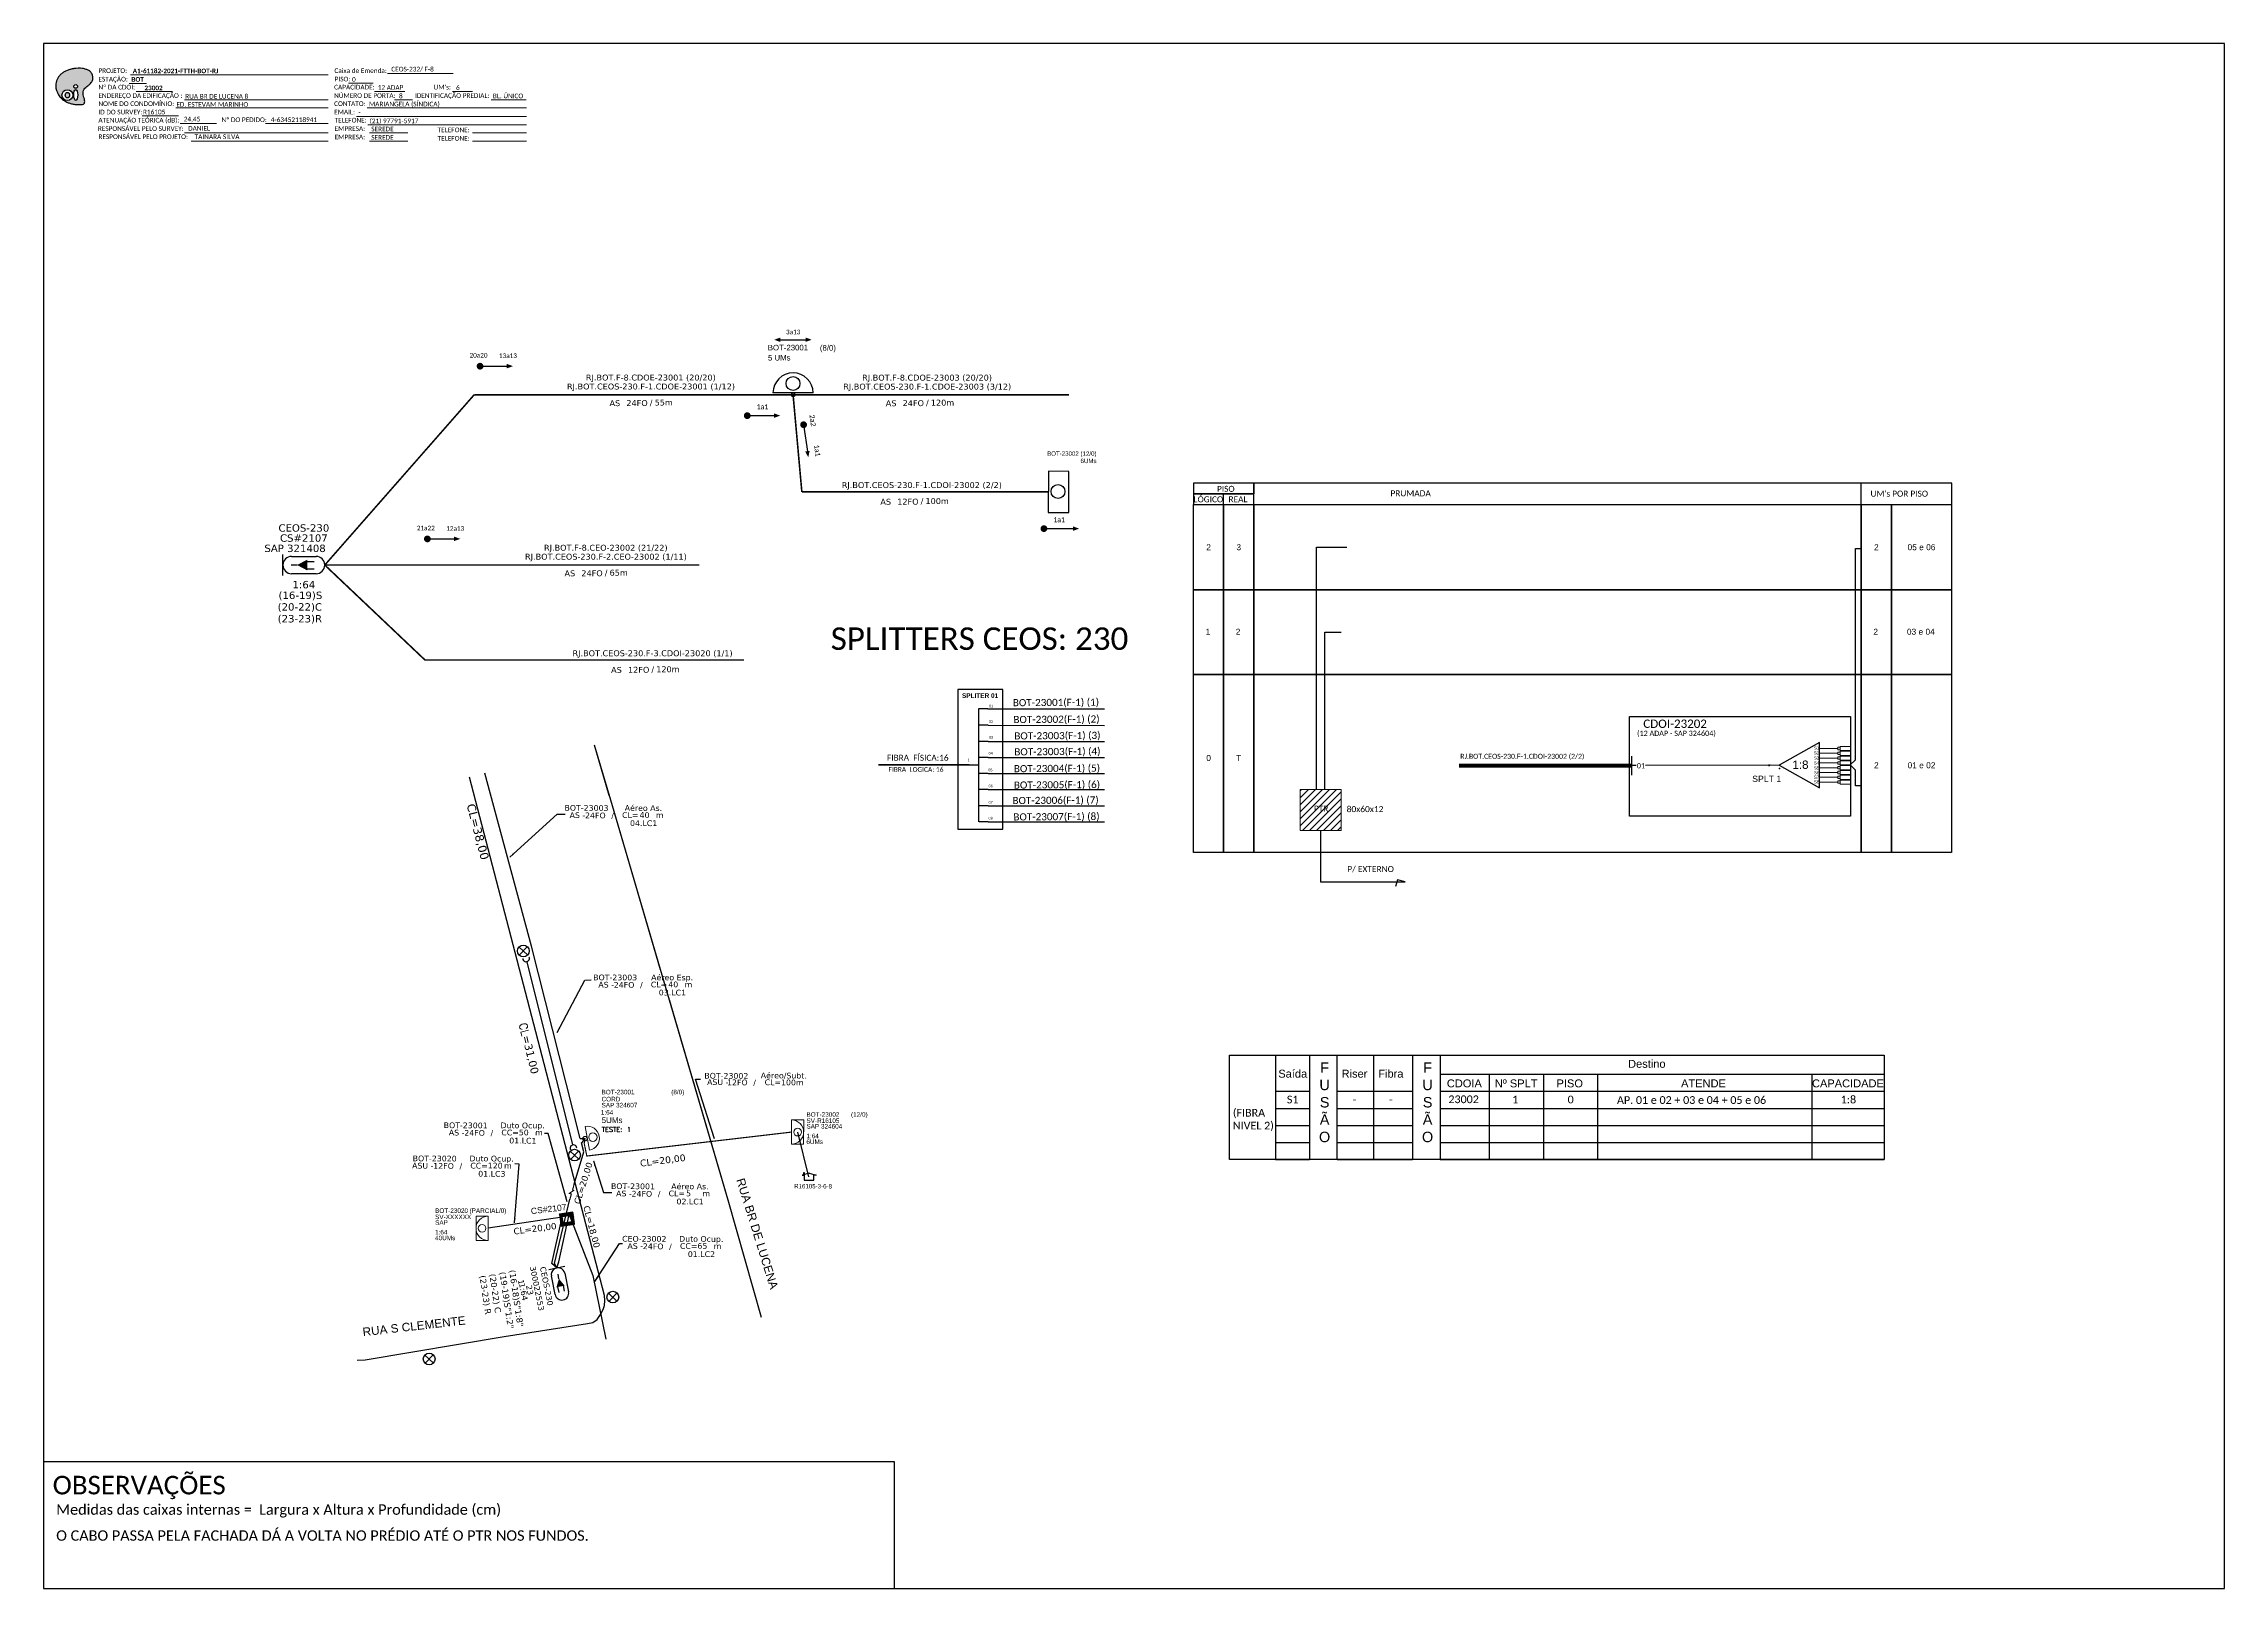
# Paper-space layout 'CDOI-23202' of a CAD drawing. Extents: x 0 to 839, y 0 to 594.
# The model-space entities are those that its viewports show. They can reach past a viewport. Long polylines and large blocks are cut down to what shows.
import ezdxf
from ezdxf.enums import TextEntityAlignment as Align

# ---------------------------------------------------------------- set-up
doc = ezdxf.new("R2010")
doc.units = 0
for name, color, linetype in [('10.1-Caixas Subterrâneas', 5, 'Continuous'), ('20.4-CEOS', 1, 'Continuous'), ('Ancoragem Fachada', 7, 'Continuous'), ('CAP a instalar', 1, 'Continuous'), ('celulas gpon', 7, 'Continuous'), ('label_cabos', 7, 'Continuous'), ('Legenda', 1, 'Continuous'), ('locais', 7, 'Continuous'), ('Meio Fio', 7, 'Continuous'), ('QUADRA', 7, 'Continuous'), ('SETA', 7, 'Continuous'), ('Subida Lateral', 5, 'Continuous'), ('Surveys Casinhas', 7, 'Continuous'), ('surveys legendas', 7, 'Continuous'), ('UNIFILAR', 7, 'Continuous')]:
    doc.layers.add(name, color=color, linetype=linetype)
for name, color, linetype, lineweight in [("20.0-LEGENDA DOS CDO'S", 1, 'Continuous', 0), ('20.1-CDO_INTERIOR', 1, 'Continuous', 0), ('20.2-CDO_POSTE', 1, 'Continuous', 5), ('20.6-CORDOALHA_SUPORTE', 7, 'Continuous', 25), ('40.1-ETIQUETAS', 1, 'Continuous', 20), ('Segmento Logradouro Texto', 7, 'Continuous', 0)]:
    doc.layers.add(name, color=color, linetype=linetype, lineweight=lineweight)
doc.layers.add('EXTRA', color=50, linetype='Continuous', plot=False)
doc.styles.add('ARIAL', font='arial.ttf')
doc.styles.add('DIGICADE', font='arial.ttf')
doc.styles.add('ROMANS', font='romans')
doc.styles.add('siredit', font='verdana.ttf')
doc.styles.get("Standard").update_dxf_attribs({"font": 'arial.ttf'})
doc.styles.add('WMF-Calibri0', font='calibri.ttf')
doc.styles.add('WMF-Calibri1', font='calibrib.ttf')
doc.linetypes.add('FENCELINE1', pattern='A,0.25,-0.1,[133,ltypeshp.shx,S=0.1,R=0,X=-0.1,Y=0],-0.1,1', length=1.45)
doc.dimstyles.new('CC', dxfattribs={"dimtxt": 1, "dimasz": 2, "dimexe": 0.18, "dimexo": 0.0625, "dimgap": 0.09, "dimtad": 0, "dimdec": 0, "dimrnd": 1, "dimzin": 0, "dimdsep": 46, "dimtxsty": 'siredit', "dimblk": 'NONE', "dimcen": 0, "dimse1": 1, "dimse2": 1, "dimsd1": 1, "dimsd2": 1, "dimclrt": 7, "dimadec": 0, "dimazin": 0, "dimtfac": 1, "dimtdec": 0, "dimtofl": 0, "dimtmove": 0, "dimatfit": 3, "dimfxl": 0, "dimtolj": 1, "dimtzin": 0, "dimarcsym": 0})

# ---------------------------------------------------------------- blocks, each defined once
blk = doc.blocks.new('OI')
h = blk.add_hatch(color=40)
edge = h.paths.add_edge_path()
edge.add_spline(control_points=[(4.35, -0.67), (3.92, -0.99), (3.26, -1.5), (2.81, -2.59), (2.9, -3.5), (3.06, -4.27), (3.31, -4.85), (3.37, -5.39), (3.4, -5.88), (3.2, -6.4), (2.54, -6.61), (1.65, -6.63), (0.55, -6.67), (-0.56, -6.42), (-1.61, -6.14), (-2.77, -5.61), (-3.92, -4.77), (-4.89, -3.7), (-5.34, -2.65), (-5.6, -1.94), (-5.85, -0.96), (-5.71, 0.47), (-5.1, 2.02), (-4.14, 3.02), (-3.3, 3.61), (-2.37, 4.16), (-1.36, 4.44), (-0.56, 4.7), (0.79, 4.85), (2.24, 4.97), (3.79, 4.57), (4.67, 4.21), (5.44, 3.65), (5.76, 2.99), (6.03, 2.21), (6.01, 1.46), (5.72, 0.64), (5.31, 0.08), (4.88, -0.38), (4.51, -0.55), (4.35, -0.67)], knot_values=[0, 0, 0, 0, 1.60434, 2.417191, 3.427595, 4.282808, 4.776746, 5.304182, 5.888771, 6.258406, 6.858137, 7.79129, 8.986195, 10.124242, 11.187857, 12.242908, 13.953784, 15.414161, 16.515391, 17.349188, 17.675853, 19.552021, 21.515531, 22.568638, 23.63245, 24.621084, 25.782718, 26.745347, 27.142653, 29.870543, 31.004649, 31.921532, 32.709589, 33.801391, 34.042471, 35.192333, 35.971461, 36.628871, 37.254359, 37.836911, 37.836911, 37.836911, 37.836911], degree=3, periodic=0)
h.paths.add_polyline_path([(1.13, -0.87, -1), (-0.04, -0.87, -1)], flags=16)
edge = h.paths.add_edge_path(flags=16)
edge.add_ellipse((0.56, -3.59), major_axis=(-0.02, 1.71), ratio=0.361305, start_angle=0, end_angle=360)
h.paths.add_polyline_path([(-0.36, -3.62, -1), (-3.8, -3.62, -1)], flags=16)
edge = h.paths.add_edge_path(flags=0)
edge.add_ellipse((-2.08, -3.62), major_axis=(0, 0.885), ratio=0.758294, start_angle=0, end_angle=360)
at = {"color": 40}
for centre, radius in [((-2.08, -3.62), 1.72), ((0.54, -0.87), 0.587)]:
    blk.add_circle(centre, radius, dxfattribs=at)
blk.add_ellipse((-2.08, -3.62), major_axis=(0, 0.885), ratio=0.758294, start_param=-3.141592653589792, end_param=3.141592653589792, dxfattribs=at)
blk.add_ellipse((0.56, -3.59), major_axis=(-0.02, 1.71), ratio=0.361305, dxfattribs=at)
at = {"color": 40, "start_tangent": (-0.800898, -0.598801), "end_tangent": (-0.800898, -0.598801)}
blk.add_spline([(4.35, -0.67), (3.2, -1.78), (2.9, -2.54), (2.92, -3.55), (3.12, -4.38), (3.28, -4.85), (3.37, -5.37), (3.35, -5.95), (3.2, -6.29), (2.66, -6.55), (1.73, -6.63), (0.54, -6.62), (-0.58, -6.41), (-1.6, -6.11), (-2.56, -5.67), (-3.95, -4.67), (-4.89, -3.56), (-5.37, -2.56), (-5.64, -1.78), (-5.72, -1.46), (-5.63, 0.42), (-4.84, 2.22), (-4.13, 2.99), (-3.27, 3.62), (-2.4, 4.09), (-1.3, 4.47), (-0.37, 4.72), (0.02, 4.77), (2.75, 4.8), (3.85, 4.53), (4.69, 4.16), (5.31, 3.68), (5.85, 2.73), (5.93, 2.5), (5.94, 1.35), (5.67, 0.62), (5.29, 0.08), (4.84, -0.36), (4.35, -0.67)], degree=3, dxfattribs=at)
blk = doc.blocks.new('CARIMBO')
at = {"color": 7, "lineweight": 0}
for points in [[(134.48, -16.3), (159.61, -16.3)], [(35.15, -20.06), (41.7, -20.06)], [(35.66, -16.79), (111.64, -16.79)], [(37.81, -23.14), (51.75, -23.14)], [(119.43, -20.02), (128.92, -20.02)], [(129.48, -23.14), (141.1, -23.14)], [(159.42, -23.14), (167.09, -23.14)], [(40.13, -32.55), (54.07, -32.55)], [(52.97, -29.48), (111.64, -29.48)], [(56.38, -26.37), (111.64, -26.37)], [(122.56, -32.72), (187.83, -32.72)], [(126.6, -29.48), (187.83, -29.48)], [(137.07, -26.37), (144.01, -26.37)], [(174.24, -26.37), (187.8, -26.37)], [(54.67, -35.52), (68.61, -35.52)], [(56.38, -39.07), (111.64, -39.07)], [(126.84, -35.96), (187.83, -35.96)], [(127.45, -39.07), (142.25, -39.07)], [(167.06, -39.07), (187.83, -39.07)], [(58.87, -42.31), (111.64, -42.31)], [(127.45, -42.31), (142.25, -42.31)], [(167.06, -42.31), (187.83, -42.31)]]:
    blk.add_lwpolyline(points, dxfattribs=at)
at = {"color": 7, "xscale": 1.213923925163967, "yscale": 1.213923925163967, "zscale": 1.213923925163967, "rotation": 0.1532896023949059}
blk.add_blockref('OI', (13.86, -20.16), dxfattribs=at)
at = {"color": 7, "lineweight": 0, "style": 'WMF-Calibri0'}
for s, height, p in [('PROJETO:', 1.793, (23.26, -16.04)), ('Caixa de Emenda:', 1.7927, (114.02, -16.04)), ('ESTAÇÃO:', 1.793, (23.26, -19.32)), ('ENDEREÇO DA EDIFICAÇÃO :', 1.7927, (23.26, -25.63)), ('Nº DA CDOI:', 1.7927, (23.26, -22.39)), ('CAPACIDADE:', 1.7927, (113.91, -22.39)), ('NÚMERO DE PORTA:', 1.7927, (113.91, -25.63)), ('PISO:', 1.793, (114.09, -19.28)), ('IDENTIFICAÇÃO PREDIAL:', 1.7927, (144.99, -25.63)), ("UM's:", 1.793, (152.15, -22.39)), ('ATENUAÇÃO TEÓRICA (dB):', 1.7927, (23.26, -35.09)), ('NOME DO CONDOMÍNIO:', 1.7927, (23.26, -28.74)), ('ID DO SURVEY:', 1.7927, (23.26, -31.97)), ('CONTATO:', 1.793, (113.91, -28.74)), ('EMAIL:', 1.793, (113.91, -31.97)), ('TELEFONE:', 1.793, (114.09, -35.09)), ('RESPONSÁVEL PELO SURVEY:', 1.7927, (23.02, -38.32)), ('RESPONSÁVEL PELO PROJETO:', 1.7927, (23.26, -41.44)), ('EMPRESA:', 1.793, (114.09, -38.32)), ('EMPRESA:', 1.793, (114.09, -41.56)), ('TELEFONE:', 1.793, (153.7, -38.83)), ('TELEFONE:', 1.793, (153.7, -42.06))]:
    blk.add_text(s, height=height, dxfattribs=at).set_placement(p)
at = {"color": 7, "lineweight": 0, "flags": 8}
for tag, p, style in [('PROJ', (36.46, -16.13), 'WMF-Calibri1'), ('CEOS-XX', (135.87, -15.46), 'WMF-Calibri0'), ('EST', (35.94, -19.41), 'WMF-Calibri1'), ('LOGRADOURO', (56.65, -25.91), 'WMF-Calibri0'), ('PISO_PTR', (120.78, -19.42), 'WMF-Calibri0'), ('CAPAC.', (130.66, -22.52), 'WMF-Calibri0'), ('N°', (138.85, -25.77), 'WMF-Calibri0'), ("UC'S", (160.78, -22.54), 'WMF-Calibri0'), ('N°PREDIO', (174.94, -25.77), 'WMF-Calibri0'), ('_ID_', (40.39, -31.94), 'WMF-Calibri0'), ('NOME_DO_COND.', (53.23, -29.02), 'WMF-Calibri0'), ('O_POTEN', (56.06, -34.68), 'WMF-Calibri0'), ('EMAIL', (123.26, -32.12), 'WMF-Calibri0'), ('NOME_DO_CONTATO', (127.3, -28.89), 'WMF-Calibri0'), ('RES_SURVEY', (57.78, -38.23), 'WMF-Calibri0'), ('RES_PROJ', (60.27, -41.47), 'WMF-Calibri0'), ('TELEFONE', (127.55, -35.36), 'WMF-Calibri0'), ('EMP_RESP_SURVEY', (128.16, -38.47), 'WMF-Calibri0'), ('EMP_RESP_PROJ', (128.16, -41.71), 'WMF-Calibri0'), ('CONT_RESP_SURVEY', (167.76, -38.47), 'WMF-Calibri0'), ('CONT_RESP_PROJ', (167.76, -41.71), 'WMF-Calibri0')]:
    blk.add_attdef(tag, p, '', height=1.79, dxfattribs=dict(at, style=style))
at = {"color": 7, "lineweight": 0, "style": 'WMF-Calibri1', "flags": 8}
blk.add_attdef("N° CDO'S", text='', height=1.79, dxfattribs=at).set_placement((44.78, -22.68), align=Align.CENTER)
blk = doc.blocks.new('CDOI-12 ADAP SAP 05 ESQ')
at = {"color": 1}
blk.add_lwpolyline([(5016.02, -490.32), (5016.02, -490.32), (5016.02, -490.32), (4962.89, -490.32), (4962.89, -466.43), (4962.89, -466.43)], dxfattribs=at)
blk.add_lwpolyline([(4962.89, -466.43), (5016.02, -466.43), (5016.02, -490.32), (4962.89, -490.32)], close=True, dxfattribs=at)
blk = doc.blocks.new('SPLT_1-8_SC-APC')
at = {"color": 1}
blk.add_lwpolyline([(-7.37, -2.1), (-17.04, -7.55), (-7.37, -13), (-7.37, -2.1)], dxfattribs=at)
at = {"color": 3, "lineweight": 0}
for points in [[(-2.99, -3.51), (-7.37, -3.51)], [(-7.37, -4.66), (-2.99, -4.66)], [(-2.41, -3.02), (-2.41, -4)], [(-2.41, -3.02), (0, -3.02)], [(-2.41, -4), (0, -4)], [(-2.41, -4.17), (-2.41, -5.16)], [(-2.41, -4.17), (0, -4.17)], [(-2.41, -5.16), (0, -5.16)], [(-7.37, -5.82), (-2.99, -5.82)], [(-7.37, -6.97), (-2.99, -6.97)], [(-7.37, -8.12), (-2.99, -8.12)], [(-7.37, -9.28), (-2.99, -9.28)], [(-7.37, -10.43), (-2.99, -10.43)], [(-2.41, -5.32), (-2.41, -6.31)], [(-2.41, -5.32), (0, -5.32)], [(-2.41, -6.31), (0, -6.31)], [(-2.41, -6.48), (-2.41, -7.46)], [(-2.41, -6.48), (0, -6.48)], [(-2.41, -7.46), (0, -7.46)], [(-2.41, -7.63), (-2.41, -8.62)], [(-2.41, -7.63), (0, -7.63)], [(-2.41, -8.62), (0, -8.62)], [(-2.41, -8.78), (-2.41, -9.77)], [(-2.41, -8.78), (0, -8.78)], [(-2.41, -9.77), (0, -9.77)], [(-2.41, -9.94), (-2.41, -10.92)], [(-2.41, -9.94), (0, -9.94)], [(-7.37, -11.58), (-2.99, -11.58)], [(-2.41, -10.92), (0, -10.92)], [(-2.41, -11.09), (-2.41, -12.08)], [(-2.41, -11.09), (0, -11.09)], [(-2.41, -12.08), (0, -12.08)]]:
    blk.add_lwpolyline(points, dxfattribs=at)
for points in [[(-2.99, -3.22), (-2.41, -3.22), (-2.41, -3.8), (-2.99, -3.8)], [(-2.99, -4.38), (-2.41, -4.38), (-2.41, -4.95), (-2.99, -4.95)], [(-2.99, -5.53), (-2.41, -5.53), (-2.41, -6.1), (-2.99, -6.1)], [(-2.99, -6.68), (-2.41, -6.68), (-2.41, -7.26), (-2.99, -7.26)], [(-2.99, -7.84), (-2.41, -7.84), (-2.41, -8.41), (-2.99, -8.41)], [(-2.99, -8.99), (-2.41, -8.99), (-2.41, -9.56), (-2.99, -9.56)], [(-2.99, -10.14), (-2.41, -10.14), (-2.41, -10.72), (-2.99, -10.72)], [(-2.99, -11.3), (-2.41, -11.3), (-2.41, -11.87), (-2.99, -11.87)]]:
    blk.add_lwpolyline(points, close=True, dxfattribs=at)
at = {"color": 1, "lineweight": 0}
blk.add_lwpolyline([(-17.04, -7.55), (-19.26, -7.55)], dxfattribs=at)
at = {"color": 1, "style": 'ARIAL'}
for s, height, p in [('S1', 0.75, (-8.74, -3.78)), ('S2', 0.75, (-8.74, -4.97)), ('1:8', 2, (-13.91, -8.4)), ('S3', 0.75, (-8.74, -6.18)), ('S4', 0.75, (-8.74, -7.36)), ('S5', 0.75, (-8.74, -8.57)), ('S6', 0.75, (-8.74, -9.69)), ('S7', 0.75, (-8.74, -10.78)), ('S8', 0.75, (-8.74, -11.9))]:
    blk.add_text(s, height=height, dxfattribs=at).set_placement(p)
blk = doc.blocks.new('CEOS_RP_CT_DRT')
at = {"layer": '20.4-CEOS', "color": 0}
for p, q in [((-4.54, 1.19), (-1.19, 1.19)), ((-1.19, -1.19), (-4.54, -1.19))]:
    blk.add_line(p, q, dxfattribs=at)
for points in [[(-5.73, -1.43), (-5.73, 1.44)], [(-3.79, 0), (-4.59, 0)], [(-2.47, 0.48), (-1.45, 0.48)], [(-2.47, -0.52), (-1.45, -0.52)]]:
    blk.add_lwpolyline(points, dxfattribs=at)
blk.add_lwpolyline([(-3.79, 0, 0, 1.47, 0), (-2.41, 0, 1.47, 1.47, 0)], format="xyseb", dxfattribs=at)
for centre, start, end in [((-4.54, 0), 90, 270), ((-1.19, 0), 270, 90)]:
    blk.add_arc(centre, 1.19, start, end, dxfattribs=at)
at = {"layer": '20.4-CEOS', "color": 7, "style": 'siredit'}
for tag, p in [('Nº_DA_CEOS', (-2.86, 5.6)), ('LOCAL', (-2.86, 4.24)), ('SAP', (-2.86, 2.78)), ('RACIO_SPLITAGEM', (-2.86, -1.88)), ('FIBRAS_SPLITTER', (-2.86, -3.58)), ('FIBRAS_TOP_C', (-2.86, -5.08)), ('RESERVA_FINAIS', (-2.86, -6.39))]:
    blk.add_attdef(tag, text='', height=1.01, dxfattribs=at).set_placement(p, align=Align.TOP_CENTER)
blk = doc.blocks.new('ETIQUETA_RS5F')
at = {"layer": '40.1-ETIQUETAS', "color": 0, "style": 'siredit'}
blk.add_text('/', height=1.5, dxfattribs=at).set_placement((1.58, -1.95), align=Align.MIDDLE_RIGHT)
for tag, p in [('ETIQUETA_R_SECUNDARIA', (1.21, 2.1)), ('ETIQUETA_R_PRIMARIA', (1.21, 4.1)), ('F_ATIVAS/F_MORTAS', (1.14, -4.24))]:
    blk.add_attdef(tag, text='', height=1.5, dxfattribs=at).set_placement(p, align=Align.MIDDLE_CENTER)
for tag, p in [('TIPO_CABO', (-6.58, -2.12)), ('CAP_CABO', (0.4, -2.09))]:
    blk.add_attdef(tag, text='', height=1.5, dxfattribs=at).set_placement(p, align=Align.MIDDLE_RIGHT)
blk.add_attdef('METROS', text='', height=1.5, dxfattribs=at).set_placement((2.14, -1.95), align=Align.MIDDLE_LEFT)
for tag, p in [('FUSÃO_1', (0.85, -8.39)), ('FUSÃO_2', (0.85, -10.6)), ('FUSÃO_3', (0.85, -12.93)), ('FUSÃO_4', (0.85, -15.14)), ('FUSÃO_5', (0.85, -17.16))]:
    blk.add_attdef(tag, text='', height=1.5, dxfattribs=at).set_placement(p, align=Align.CENTER)
blk = doc.blocks.new('SAN')
at = {"layer": 'SETA'}
blk.add_lwpolyline([(-2.58, 0), (6.02, 0)], dxfattribs=at)
for points in [[(-2.1, -0.66), (-3.93, 0), (-2.1, 0.67)], [(5.33, 0.68), (7.16, 0.01), (5.33, -0.65)]]:
    blk.add_solid(points, dxfattribs=at)
blk = doc.blocks.new('CDOE-TEXTO PADRÃO')
at = {"layer": "20.0-LEGENDA DOS CDO'S", "color": 0, "style": 'ARIAL'}
for tag, p in [('CDO_N', (0.49, 7.39)), ('SAP', (0.51, 1.67)), ('CORDOALHA', (0.5, 4.33)), ('SPLITER_1', (0.59, -0.91)), ('(XX-XX_F)S', (0.54, -8.29)), ('SPLITER_2', (0.6, -3.55)), ('(XX-XX_L)S', (0.55, -10.83)), ('UMS', (0.55, -13.15))]:
    blk.add_attdef(tag, p, '', height=1.7, rotation=0.11799, dxfattribs=at)
blk.add_attdef('FIBRAS_UTILIZADAS', text='', height=1.7, rotation=0.11799, dxfattribs=at).set_placement((19.77, 7.43), align=Align.CENTER)
blk = doc.blocks.new('*U64')
at = {"color": 0}
blk.add_line((2.14, -0.58), (-2.1, -0.68), dxfattribs=at)
for centre, radius in [((0, 0.38), 0.733), ((0.03, -1.03), 0.393)]:
    blk.add_circle(centre, radius, dxfattribs=at)
blk.add_arc((0.02, -0.63), 2.12, 1.3782, 181.3782, dxfattribs=at)
blk = doc.blocks.new('Inst CDOE-8 CAIXA DIST OPT CDOE 48F_8D C_SPL OPTAP')
at = {"layer": "20.0-LEGENDA DOS CDO'S", "color": 0, "style": 'ARIAL'}
for tag, p, height in [('CORDOALHA', (0.12, 4.02), 0.8), ('FID', (0.12, 5.25), 0.8), ('1:XX', (-0.01, 1.7), 0.8), ('SAP', (0.12, 2.96), 0.8), ('UMS', (0.14, 0.22), 1)]:
    blk.add_attdef(tag, p, '', height=height, rotation=0.118, dxfattribs=at)
at = {"layer": "20.0-LEGENDA DOS CDO'S", "color": 0}
for tag, p, style, flags in [('ID_ATIVIDADE', (0.12, 6.47), 'ARIAL', 3), ('FATOR', (7.92, 6.47), 'ARIAL', 1), ('QTDE', (0.23, -0.97), 'DIGICADE', 3)]:
    blk.add_attdef(tag, p, '', height=0.8, rotation=0.118, dxfattribs=dict(at, style=style, flags=flags))
at = {"layer": "20.0-LEGENDA DOS CDO'S", "color": 0, "style": 'ARIAL'}
blk.add_attdef('FIBRAS_UTILIZADAS', text='', height=0.8, rotation=0.118, dxfattribs=at).set_placement((13.48, 5.26), align=Align.CENTER)
blk = doc.blocks.new('Teste  FTTH')
at = {"color": 0, "lineweight": 0, "style": 'ROMANS'}
for tag, p in [('TESTE', (-2.3, -0.29)), ('QTDE', (0.21, -0.29))]:
    blk.add_attdef(tag, p, '', height=0.48, dxfattribs=at)
for tag, p, flags in [('FID', (-2.23, -1.25), 1), ('FATOR', (-2.23, -2.03), 3), ('ID_ATIVIDADE', (-2.23, -2.72), 3)]:
    blk.add_attdef(tag, p, '', height=0.48, dxfattribs=dict(at, flags=flags))
blk = doc.blocks.new('*X58')
at = {"color": 0, "linetype": 'Continuous'}
for p, q in [((-1.25, 0.34099), (-0.49099, 1.1)), ((-1.25, 0.517767), (-0.667767, 1.1)), ((-1.25, 0.694544), (-0.844544, 1.1)), ((-1.25, 0.87132), (-1.02132, 1.1)), ((-1.25, 1.048097), (-1.198097, 1.1)), ((-1.25, 0.164214), (-0.8035, 0.610714)), ((-1.25, -0.012563), (-0.8035, 0.433937)), ((-1.25, -0.18934), (-0.8035, 0.25716)), ((-1.25, -0.366117), (-0.8035, 0.080383)), ((-0.789214, 0.625), (-0.314214, 1.1)), ((-0.612437, 0.625), (-0.137437, 1.1)), ((-0.43566, 0.625), (0.03934, 1.1)), ((-0.258883, 0.625), (0.216117, 1.1)), ((-0.082107, 0.625), (0.392893, 1.1)), ((0.09467, 0.625), (0.56967, 1.1)), ((0.271447, 0.625), (0.746447, 1.1)), ((0.448223, 0.625), (0.923223, 1.1)), ((0.625, 0.625), (1.1, 1.1)), ((0.801777, 0.625), (1.25, 1.073223)), ((0.8035, 0.449947), (1.25, 0.896447)), ((0.8035, 0.27317), (1.25, 0.71967)), ((0.8035, 0.096393), (1.25, 0.542893)), ((0.8035, -0.080383), (1.25, 0.366117)), ((0.8035, -0.25716), (1.25, 0.18934)), ((0.8035, -0.433937), (1.25, 0.012563)), ((-1.25, -0.542893), (-0.8035, -0.096393)), ((-1.25, -0.71967), (-0.8035, -0.27317)), ((-1.25, -0.896447), (-0.8035, -0.449947)), ((-1.25, -1.073223), (-0.801777, -0.625)), ((-1.1, -1.1), (-0.625, -0.625)), ((-0.923223, -1.1), (-0.448223, -0.625)), ((-0.746447, -1.1), (-0.271447, -0.625)), ((-0.56967, -1.1), (-0.09467, -0.625)), ((-0.392893, -1.1), (0.082107, -0.625)), ((-0.216117, -1.1), (0.258883, -0.625)), ((-0.03934, -1.1), (0.43566, -0.625)), ((0.137437, -1.1), (0.612437, -0.625)), ((0.314214, -1.1), (0.789214, -0.625)), ((0.49099, -1.1), (1.25, -0.34099)), ((0.667767, -1.1), (1.25, -0.517767)), ((0.8035, -0.610714), (1.25, -0.164214)), ((0.844544, -1.1), (1.25, -0.694544)), ((1.02132, -1.1), (1.25, -0.87132)), ((1.198097, -1.1), (1.25, -1.048097))]:
    blk.add_line(p, q, dxfattribs=at)
blk = doc.blocks.new('MANHOLE_MQ')
at = {"color": 0, "linetype": 'Continuous'}
for p, q in [((0.0000062, 0.0000057), (-0.0000063, 0.0000057)), ((-0.0000063, 0.0000057), (-0.0000063, -0.0000053)), ((-0.000004, 0.0000033), (0.000004, 0.0000033)), ((-0.000004, -0.0000029), (-0.000004, 0.0000033)), ((0.000004, 0.0000033), (0.000004, -0.0000029)), ((0.0000062, -0.0000053), (0.0000062, 0.0000057)), ((-0.0000063, -0.0000053), (0.0000062, -0.0000053)), ((0.000004, -0.0000029), (-0.000004, -0.0000029)), ((0.000004, -0.0000029), (0.000004, -0.0000029))]:
    blk.add_line(p, q, dxfattribs=at)
at = {"color": 0, "linetype": 'Continuous', "xscale": 5e-06, "yscale": 5e-06, "zscale": 1e-05}
blk.add_blockref('*X58', (0, 0.0000002), dxfattribs=at)
blk = doc.blocks.new('CDOI_CT_ESQ')
at = {"layer": '20.1-CDO_INTERIOR', "color": 0, "lineweight": 18}
blk.add_lwpolyline([(-2.12, -2.13), (-2.12, 2.12), (0, 2.12), (0.01, -2.13)], close=True, dxfattribs=at)
blk.add_circle((-1.06, 0), 0.68, dxfattribs=at)
blk.add_arc((0.01, 0), 2.13, 90.0276, 270.0276, dxfattribs=at)
at = {"layer": "20.0-LEGENDA DOS CDO'S", "color": 0, "style": 'ARIAL'}
for tag, p in [('SAP', (-9.3, 0.61)), ('CDO_N', (-9.3, 2.69)), ('SURVEY', (-9.3, 1.6)), ('1:XX', (-9.31, -1.08)), ('UMS', (-9.31, -2.09))]:
    blk.add_attdef(tag, p, '', height=0.68, rotation=359.9724, dxfattribs=at)
blk.add_attdef('FIBRAS_UTILIZADAS', text='', height=0.68, rotation=359.9724, dxfattribs=at).set_placement((-1.59, 2.69), align=Align.CENTER)
blk = doc.blocks.new('_None')
blk = doc.blocks.new('LEGENDA DOS CABOS')
at = {"layer": 'EXTRA', "color": 0, "style": 'siredit'}
for tag, p in [('ID', (4.6, 0.97)), ('XX', (9.03, 0.97))]:
    blk.add_attdef(tag, text='', height=0.48, rotation=359.69, dxfattribs=at).set_placement(p, align=Align.MIDDLE_CENTER)
at = {"layer": 'Legenda', "color": 0, "style": 'siredit'}
for tag, p in [('TIPO_CABO', (1.31, 0)), ('CABO', (4.69, -0.05)), ('/', (6.81, -0.05)), ('METROS', (10.03, -0.05))]:
    blk.add_attdef(tag, text='', height=0.8, rotation=359.69, dxfattribs=at).set_placement(p, align=Align.MIDDLE_CENTER)
blk = doc.blocks.new('Inst CB ESP CFOA-SM-AS-80-TS-24')
at = {"layer": 'label_cabos', "color": 0, "style": 'siredit'}
for tag, flags, p in [('ID_ATIVIDADE', 3, (1.31, 2.67)), ('FATOR', 1, (11.56, 2.55))]:
    blk.add_attdef(tag, text='', height=1, rotation=359.69, dxfattribs=dict(at, flags=flags)).set_placement(p, align=Align.MIDDLE_CENTER)
for tag, p in [('TIPO_CABO', (1.76, 0)), ('DESTINO_CABO', (3.13, 1.26)), ('CABO', (4.69, -0.05)), ('/', (7.71, -0.05)), ('LANCE', (10.81, 0)), ('TIPO_CABO', (13.11, 1.24)), ('UND', (15.96, 0)), ('FID', (13.15, -1.41))]:
    blk.add_attdef(tag, text='', height=1, rotation=359.69, dxfattribs=at).set_placement(p, align=Align.MIDDLE_CENTER)
blk.add_attdef('QTDE', (12.43, -0.47), '', height=1, rotation=359.69, dxfattribs=at)
blk = doc.blocks.new('Inst CB AS CFOA-SM-AS-80-TS-24')
at = {"layer": 'label_cabos', "color": 0, "style": 'siredit'}
for tag, flags, p in [('ID_ATIVIDADE', 3, (1.31, 2.67)), ('FATOR', 1, (11.56, 2.55))]:
    blk.add_attdef(tag, text='', height=1, rotation=359.69, dxfattribs=dict(at, flags=flags)).set_placement(p, align=Align.MIDDLE_CENTER)
for tag, p in [('TIPO_CABO', (1.76, 0)), ('DESTINO_CABO', (3.13, 1.26)), ('CABO', (4.69, -0.05)), ('/', (7.71, -0.05)), ('LANCE', (10.81, 0)), ('TIPO_CABO', (13.11, 1.24)), ('UND', (15.96, 0)), ('FID', (13.15, -1.41))]:
    blk.add_attdef(tag, text='', height=1, rotation=359.69, dxfattribs=at).set_placement(p, align=Align.MIDDLE_CENTER)
blk.add_attdef('QTDE', (12.43, -0.47), '', height=1, rotation=359.69, dxfattribs=at)
blk = doc.blocks.new('Inst CB DT OCUP CFOA-SM-AS-80-TS-24')
at = {"layer": 'label_cabos', "color": 0, "style": 'siredit'}
for tag, flags, p in [('ID_ATIVIDADE', 3, (1.31, 2.67)), ('FATOR', 1, (11.56, 2.55))]:
    blk.add_attdef(tag, text='', height=1, rotation=359.69, dxfattribs=dict(at, flags=flags)).set_placement(p, align=Align.MIDDLE_CENTER)
for tag, p in [('TIPO_CABO', (1.76, 0)), ('DESTINO_CABO', (3.13, 1.26)), ('CABO', (4.69, -0.05)), ('/', (7.71, -0.05)), ('LANCE', (10.91, 0)), ('TIPO_CABO', (13.11, 1.24)), ('UND', (15.96, 0)), ('FID', (13.15, -1.41))]:
    blk.add_attdef(tag, text='', height=1, rotation=359.69, dxfattribs=at).set_placement(p, align=Align.MIDDLE_CENTER)
blk.add_attdef('QTDE', (12.43, -0.47), '', height=1, rotation=359.69, dxfattribs=at)
blk = doc.blocks.new('Inst CB DT OCUP CFOA-SM-ASU-120-S-12')
at = {"layer": 'label_cabos', "color": 0, "style": 'siredit'}
for tag, flags, p in [('ID_ATIVIDADE', 3, (1.31, 2.67)), ('FATOR', 1, (11.56, 2.55))]:
    blk.add_attdef(tag, text='', height=1, rotation=359.69, dxfattribs=dict(at, flags=flags)).set_placement(p, align=Align.MIDDLE_CENTER)
for tag, p in [('TIPO_CABO', (1.26, 0)), ('DESTINO_CABO', (3.13, 1.26)), ('CABO', (4.69, -0.05)), ('/', (7.71, -0.05)), ('LANCE', (10.91, 0)), ('TIPO_CABO', (13.11, 1.24)), ('UND', (15.96, 0)), ('FID', (13.15, -1.41))]:
    blk.add_attdef(tag, text='', height=1, rotation=359.69, dxfattribs=at).set_placement(p, align=Align.MIDDLE_CENTER)
blk.add_attdef('QTDE', (12.43, -0.47), '', height=1, rotation=359.69, dxfattribs=at)
blk = doc.blocks.new('*U71')
at = {"layer": '20.4-CEOS', "color": 7, "style": 'siredit'}
for tag, p in [('FIBRAS_SPLITTER', (0, 0)), ('FIBRAS_TOP_C', (0, -4.13)), ('RESERVA_FINAIS', (0, -5.46))]:
    blk.add_attdef(tag, p, '', height=1.01, dxfattribs=at)
for tag, p, flags in [('ID_ATIVIDADE', (0, -6.77), 3), ('FATOR', (0, -8.09), 1), ('QTDE', (0, -9.4), 1), ('FID', (0, -10.71), 1)]:
    blk.add_attdef(tag, p, '', height=1.01, dxfattribs=dict(at, flags=flags))
blk = doc.blocks.new('*U73')
at = {"layer": '20.4-CEOS', "color": 7, "style": 'siredit'}
for tag, p in [('FIBRAS_SPLITTER', (0, 0)), ('FIBRAS_TOP_C', (0, -4.13)), ('RESERVA_FINAIS', (0, -5.46))]:
    blk.add_attdef(tag, p, '', height=1.01, dxfattribs=at)
for tag, p, flags in [('ID_ATIVIDADE', (0, -6.77), 3), ('FATOR', (0, -8.09), 1), ('QTDE', (0, -9.4), 1), ('FID', (0, -10.71), 1)]:
    blk.add_attdef(tag, p, '', height=1.01, dxfattribs=dict(at, flags=flags))

msp = doc.modelspace()

# ---------------------------------------------------------------- hatches: boundary and pattern name
h = msp.add_hatch(color=3)
h.dxf.hatch_style = 1
edge = h.paths.add_edge_path()
edge.add_arc((574.15, 1021.5), 0.41, 0, 360)
h = msp.add_hatch()
h.set_pattern_fill('ANSI31', color=1, scale=0.6)
h.set_pattern_definition([(45, (-382.7974, 3683.522), (-1.3470384, 1.3470384), [])])
h.paths.add_polyline_path([(409.61, 996.46), (409.61, 1012.27), (393.81, 1012.27), (393.81, 996.46)])
h.paths.add_polyline_path([(398.54, 1003.09), (405.35, 1003.09), (405.35, 1006.57), (398.54, 1006.57)], flags=24)

# ---------------------------------------------------------------- linework, layer by layer
at = {"color": 7, "linetype": 'Continuous'}
for p, q in [((270.19, 1043.18), (270.19, 999.75)), ((273.71, 1043.18), (270.19, 1043.18)), ((273.88, 1036.9), (270.37, 1036.9)), ((273.88, 1030.71), (270.37, 1030.71)), ((273.88, 1024.48), (270.37, 1024.48)), ((266.54, 1021.75), (270.18, 1021.75)), ((273.88, 1018.32), (270.37, 1018.32)), ((273.88, 1012.16), (270.37, 1012.16)), ((273.88, 1005.97), (270.37, 1005.97)), ((273.88, 999.79), (270.37, 999.79))]:
    msp.add_line(p, q, dxfattribs=at)
at = {"color": 10, "linetype": 'Continuous'}
for p, q in [((273.71, 1043.18), (318.65, 1043.17)), ((273.88, 1036.9), (318.65, 1036.88)), ((273.88, 1030.72), (318.65, 1030.7)), ((273.88, 1024.5), (318.65, 1024.48)), ((273.88, 1018.33), (318.65, 1018.32)), ((273.88, 1012.17), (318.65, 1012.15)), ((273.88, 1005.98), (318.65, 1005.96)), ((273.88, 999.79), (318.65, 999.78))]:
    msp.add_line(p, q, dxfattribs=at)
at = {"color": 1, "linetype": 'Continuous', "lineweight": 60}
msp.add_line((266.54, 1021.75), (231.76, 1021.64), dxfattribs=at)
at = {"color": 7}
for p, q in [((397.39, 910.04), (397.39, 869.92)), ((422.09, 910.04), (422.09, 869.92)), ((437, 910.04), (437, 869.92)), ((447.72, 910.04), (447.72, 869.92)), ((466.59, 902.75), (466.59, 869.92)), ((487.39, 902.75), (487.39, 869.92)), ((508.15, 902.75), (508.15, 869.92)), ((590.6, 902.75), (590.6, 869.92))]:
    msp.add_line(p, q, dxfattribs=at)
for points in [[(-89.32, 705.02), (749.25, 705.02), (749.25, 1299.02), (-89.32, 1299.02), (-89.32, 705.02)], [(364.44, 1121.75), (364.44, 1125.86)], [(376.02, 1121.75), (644.39, 1121.75), (644.39, 1129.97), (376.02, 1129.97), (376.02, 1129.97), (376.02, 1125.86)], [(609.63, 1121.75), (609.63, 1129.97)]]:
    msp.add_lwpolyline(points)
at = {"color": 7, "lineweight": 0}
msp.add_lwpolyline([(-4.01, 1268.26), (20.14, 1268.26)], dxfattribs=at)
at = {"const_width": 1.3}
for points in [[(77.86, 1174.98, 1), (79.16, 1174.98, 1)], [(180.61, 1155.96, 1), (181.91, 1155.96, 1)], [(202.82, 1153.12, 1), (203, 1151.83, 1)], [(57.6, 1108.57, 1), (58.9, 1108.57, 1)], [(294.67, 1112.52, 1), (295.97, 1112.52, 1)]]:
    msp.add_lwpolyline(points, format="xyb", close=True, dxfattribs=at)
at = {"color": 1}
msp.add_lwpolyline([(296.99, 1118.71), (304.86, 1118.66), (304.95, 1134.54), (297.09, 1134.58)], close=True, dxfattribs=at)
for points in [[(352.87, 1125.86), (376.02, 1125.86), (376.02, 1129.97), (352.87, 1129.97)], [(352.87, 1121.75), (376.02, 1121.75), (376.02, 1125.86), (352.87, 1125.86)]]:
    msp.add_lwpolyline(points, close=True)
at = {"color": 7}
for points in [[(352.87, 1121.75), (364.44, 1121.75), (364.44, 1089), (352.87, 1089)], [(364.44, 1121.75), (376.02, 1121.75), (376.02, 1089), (364.44, 1089)], [(376.02, 1121.75), (609.63, 1121.75), (609.63, 1089), (376.02, 1089)], [(609.63, 1121.75), (621.2, 1121.75), (621.2, 1089), (609.63, 1089)], [(621.2, 1121.75), (644.35, 1121.75), (644.35, 1089), (621.2, 1089)], [(352.87, 1089), (364.44, 1089), (364.44, 1056.45), (352.87, 1056.45)], [(364.44, 1089), (376.02, 1089), (376.02, 1056.45), (364.44, 1056.45)], [(376.02, 1089), (609.63, 1089), (609.63, 1056.45), (376.02, 1056.45)], [(609.63, 1089), (621.2, 1089), (621.2, 1056.45), (609.63, 1056.45)], [(621.2, 1089), (644.35, 1089), (644.35, 1056.45), (621.2, 1056.45)], [(262.22, 996.97), (279.5, 996.97), (279.5, 1050.62), (262.22, 1050.62)], [(352.87, 1056.45), (364.44, 1056.45), (364.44, 987.99), (352.87, 987.99)], [(364.44, 1056.45), (376.02, 1056.45), (376.02, 987.99), (364.44, 987.99)], [(376.02, 1056.45), (609.63, 1056.45), (609.63, 987.99), (376.02, 987.99)], [(609.63, 1056.45), (621.2, 1056.45), (621.2, 987.99), (609.63, 987.99)], [(621.2, 1056.45), (644.35, 1056.45), (644.35, 987.99), (621.2, 987.99)], [(366.71, 910.04), (618.38, 910.04), (618.38, 869.92), (366.71, 869.92)]]:
    msp.add_lwpolyline(points, close=True, dxfattribs=at)
at = {"color": 3}
for points in [[(400.16, 1012.27), (400.16, 1105.37), (411.83, 1105.37)], [(609.63, 1013.66), (607.45, 1013.66), (607.45, 1019.66), (605.37, 1021.65), (607.45, 1023.65), (607.45, 1104.89), (609.63, 1104.88)], [(403.37, 1012.27), (403.37, 1072.72), (409.61, 1072.72)], [(523.05, 1021.38), (521.27, 1021.38)], [(574.56, 1021.52), (526.67, 1021.38)]]:
    msp.add_lwpolyline(points, dxfattribs=at)
at = {"color": 4}
for points in [[(122.33, 1029.39), (128.61, 1008.24), (173.78, 854.49), (186.61, 809.27)], [(200.61, 880.47), (204.78, 863.21)]]:
    msp.add_lwpolyline(points, dxfattribs=at)
at = {"color": 1}
msp.add_lwpolyline([(521.27, 1025.08), (521.27, 1017.67)], dxfattribs=at)
at = {"color": 1, "const_width": 1.6}
msp.add_lwpolyline([(454.92, 1021.38), (521.27, 1021.38)], dxfattribs=at)
at = {"color": 1, "lineweight": 0}
msp.add_lwpolyline([(393.81, 1012.27), (409.61, 1012.27), (409.61, 996.46), (393.81, 996.46)], close=True, dxfattribs=at)
at = {"color": 10}
msp.add_lwpolyline([(401.71, 996.46), (401.71, 976.69), (434.28, 976.69), (431.23, 977.52), (430.51, 974.85)], dxfattribs=at)
at = {"color": 7}
for points in [[(384.35, 910.04), (384.35, 869.92)], [(408.1, 869.92), (408.1, 910.04)], [(447.72, 902.75), (618.38, 902.75)], [(384.35, 896.18), (397.39, 896.18)], [(384.35, 889.61), (397.39, 889.61)], [(408.1, 896.18), (437, 896.18)], [(408.1, 889.61), (437, 889.61)], [(447.72, 896.18), (618.38, 896.18)], [(447.72, 889.61), (508.15, 889.61)], [(508.15, 889.61), (590.6, 889.61)], [(590.6, 889.61), (618.38, 889.61)], [(384.35, 883.05), (397.39, 883.05)], [(408.1, 883.05), (437, 883.05)], [(447.72, 883.05), (618.38, 883.05)], [(384.35, 876.48), (397.39, 876.48)], [(408.1, 876.48), (437, 876.48)], [(447.72, 876.48), (618.38, 876.48)], [(384.35, 869.92), (397.39, 869.92)], [(384.35, 869.92), (397.39, 869.92)], [(408.1, 869.92), (437, 869.92)], [(408.1, 869.92), (437, 869.92)], [(447.72, 869.92), (618.38, 869.92)], [(447.72, 869.92), (618.38, 869.92)], [(-89.24, 753.78), (237.71, 753.78)], [(237.71, 753.78), (237.71, 705.02)]]:
    msp.add_lwpolyline(points, dxfattribs=at)
for p in [(352.87, 1089), (352.87, 1056.45)]:
    msp.add_point(p, dxfattribs=at)
msp.add_point((578.12, 1020.33))
at = {"layer": '20.1-CDO_INTERIOR', "color": 1, "lineweight": 18}
msp.add_lwpolyline([(202.94, 875.81), (202.95, 885.14), (198.28, 885.14), (198.28, 875.81)], close=True, dxfattribs=at)
msp.add_circle((200.61, 880.47), 1.49, dxfattribs=at)
msp.add_arc((198.28, 880.48), 4.66, 269.97241, 89.97241, dxfattribs=at)
at = {"layer": '20.4-CEOS', "color": 7}
for p, q in [((107.4, 817.98), (105.95, 825.17)), ((111.08, 826.2), (112.53, 819.01))]:
    msp.add_line(p, q, dxfattribs=at)
for points in [[(104.91, 827.63), (111.09, 828.87)], [(108.84, 824.08), (108.49, 825.8)], [(108.3, 821.01), (108.74, 818.83)], [(110.43, 821.44), (110.87, 819.26)]]:
    msp.add_lwpolyline(points, dxfattribs=at)
msp.add_lwpolyline([(108.84, 824.08, 0, 3.23, 0), (109.44, 821.11, 3.23, 3.23, 0)], format="xyseb", dxfattribs=at)
for centre, start, end in [((108.52, 825.69), 11.38694, 191.38694), ((109.97, 818.49), 191.38694, 11.38694)]:
    msp.add_arc(centre, 2.62, start, end, dxfattribs=at)
at = {"layer": '20.6-CORDOALHA_SUPORTE'}
msp.add_line((96.52, 945.92), (114.09, 875.52), dxfattribs=at)
for centre, radius, start, end in [((96.19, 947.29), 1.29, 184.14127, 22.59088), ((114.4, 874.26), 1.3, 2.14908, 205.86313)]:
    msp.add_arc(centre, radius, start, end, dxfattribs=at)
at = {"layer": 'CAP a instalar', "color": 7, "linetype": 'FENCELINE1', "ltscale": 7, "const_width": 0.607}
for points in [[(18.8, 1098.52), (76.25, 1164)], [(76.25, 1164), (198.87, 1163.96)], [(198.61, 1163.96), (304.98, 1163.93)], [(18.8, 1098.52), (162.77, 1098.52)]]:
    msp.add_lwpolyline(points, dxfattribs=at)
at = {"layer": 'CAP a instalar', "color": 1, "linetype": 'FENCELINE1', "ltscale": 7, "const_width": 0.607}
for points in [[(198.87, 1163.96), (202.24, 1126.67)], [(202.24, 1126.67), (297.04, 1126.65)]]:
    msp.add_lwpolyline(points, dxfattribs=at)
at = {"layer": 'CAP a instalar', "color": 252, "linetype": 'FENCELINE1', "ltscale": 7, "const_width": 0.607}
for points in [[(18.8, 1098.52), (57.35, 1061.99), (69.42, 1062.01)], [(69.42, 1062.01), (179.96, 1061.99)]]:
    msp.add_lwpolyline(points, dxfattribs=at)
at = {"layer": 'CAP a instalar', "color": 7, "linetype": 'FENCELINE1', "ltscale": 5}
for points in [[(117.06, 877.96), (98.26, 952), (80.29, 1018.43)], [(114.71, 860.51), (118.35, 872.86), (117.48, 876.29)], [(117.06, 877.96), (118.87, 877.95), (117.48, 876.29)]]:
    msp.add_lwpolyline(points, dxfattribs=at)
at = {"layer": 'CAP a instalar', "color": 1, "linetype": 'FENCELINE1', "ltscale": 5, "const_width": 0.439}
for points in [[(118.55, 876.12), (119.56, 871.27), (198.28, 880.48)], [(118.87, 877.95), (118.55, 876.12), (119.56, 871.27)]]:
    msp.add_lwpolyline(points, dxfattribs=at)
at = {"layer": 'CAP a instalar', "color": 8, "ltscale": 5}
for points in [[(110.14, 847.72), (81.62, 843.49)], [(106.14, 829.93), (110.14, 847.72)], [(108, 828.25), (106.14, 829.93)]]:
    msp.add_lwpolyline(points, dxfattribs=at)
at = {"layer": 'CAP a instalar', "color": 7, "ltscale": 5}
for points in [[(107.18, 829.95), (113.05, 854.64)], [(108.76, 830.64), (112.78, 848.81), (112.78, 848.81), (121.9, 825.29), (126.85, 800.91)], [(108, 828.25), (108.76, 830.64)], [(108, 828.25), (107.18, 829.95)]]:
    msp.add_lwpolyline(points, dxfattribs=at)
at = {"layer": 'label_cabos', "color": 5}
msp.add_line((206.6, 1164.68), (191.13, 1164.68), dxfattribs=at)
for centre, radius in [((198.86, 1168.35), 2.67), ((198.87, 1163.96), 0.716)]:
    msp.add_circle(centre, radius, dxfattribs=at)
msp.add_arc((198.86, 1164.68), 7.73, 0, 180, dxfattribs=at)
at = {"layer": 'locais', "color": 1}
for p, q in [((93.49, 951.6), (96.72, 948.58)), ((96.62, 951.7), (93.6, 948.47)), ((113.21, 873.09), (116.44, 870.07)), ((116.33, 873.2), (113.31, 869.97)), ((127.92, 818.5), (131.15, 815.48)), ((131.05, 818.6), (128.03, 815.37)), ((57.29, 794.72), (60.52, 791.7)), ((60.42, 794.82), (57.4, 791.59))]:
    msp.add_line(p, q, dxfattribs=at)
for centre in [(95.14, 950.11), (114.85, 871.61), (129.56, 817.02), (58.93, 793.24)]:
    msp.add_circle(centre, 2.25, dxfattribs=at)
at = {"layer": 'Meio Fio', "color": 1}
msp.add_circle((300.74, 1126.8), 2.65, dxfattribs=at)
at = {"layer": 'QUADRA'}
for points in [[(122.33, 1029.39), (128.06, 1010.09)], [(131.81, 997.36), (147.77, 943.02)], [(151.16, 931.48), (173.78, 854.49), (186.61, 809.27)]]:
    msp.add_lwpolyline(points, dxfattribs=at)
at = {"layer": 'QUADRA', "color": 4}
msp.add_lwpolyline([(31.19, 792.74), (34.33, 792.91), (87.78, 801.82), (119.87, 806.86), (121.81, 807.24), (123.48, 808.4), (124.83, 810.34), (125.85, 812.28), (126.38, 813.83), (126.5, 815.76), (126.31, 817.69), (74.4, 1016.89)], dxfattribs=at)
at = {"layer": 'SETA'}
for points in [[(78.51, 1174.98), (89.69, 1174.98)], [(181.26, 1155.96), (192.43, 1155.96)], [(202.91, 1152.48), (204.49, 1141.41)], [(58.25, 1108.57), (69.42, 1108.57)], [(295.32, 1112.52), (306.5, 1112.52)]]:
    msp.add_lwpolyline(points, dxfattribs=at)
for points in [[(88.79, 1175.87), (91.17, 1175), (88.79, 1174.13)], [(191.54, 1156.84), (193.92, 1155.98), (191.54, 1155.11)], [(205.24, 1142.43), (204.72, 1139.95), (203.52, 1142.18)], [(68.53, 1109.45), (70.91, 1108.59), (68.53, 1107.72)], [(306.5, 1113.38), (308.88, 1112.52), (306.5, 1111.65)]]:
    msp.add_solid(points, dxfattribs=at)
at = {"layer": 'Subida Lateral', "color": 5, "const_width": 0.439}
msp.add_lwpolyline([(113.05, 854.64), (113.61, 856.65), (112.86, 856.93), (114.5, 858.05), (114.09, 858.27), (114.71, 860.51)], dxfattribs=at)
at = {"layer": 'Surveys Casinhas'}
for p, q in [((205.04, 864.72), (202.3, 863.93)), ((202.3, 863.93), (203.16, 863.93)), ((202.92, 864.85), (202.92, 864.12)), ((203.21, 864.84), (202.92, 864.85)), ((203.16, 863.93), (203.16, 861.97)), ((203.2, 864.2), (203.21, 864.84)), ((205.04, 864.72), (207.76, 863.92)), ((206.9, 861.96), (206.91, 863.91)), ((207.76, 863.92), (206.91, 863.92)), ((203.16, 861.97), (206.9, 861.96))]:
    msp.add_line(p, q, dxfattribs=at)

# ---------------------------------------------------------------- block references
ref = msp.add_blockref('CARIMBO', (-91.51, 1303.77))
ref.add_attrib('PROJ', 'A1-61182-2021-FTTH-BOT-RJ', (-55.05, 1287.63), dxfattribs={"color": 7, "lineweight": 0, "height": 1.7927, "style": 'WMF-Calibri1'})
ref.add_attrib('EST', 'BOT', (-55.57, 1284.35), dxfattribs={"color": 7, "lineweight": 0, "height": 1.793, "style": 'WMF-Calibri1'})
ref.add_attrib("N° CDO'S", '23002 ', dxfattribs={"color": 7, "lineweight": 0, "height": 1.793, "style": 'WMF-Calibri1'}).set_placement((-46.73, 1281.09), align=Align.CENTER)
ref.add_attrib('LOGRADOURO', 'RUA BR DE LUCENA 8', (-34.86, 1277.86), dxfattribs={"color": 7, "lineweight": 0, "height": 1.7927, "style": 'WMF-Calibri0'})
ref.add_attrib('NOME_DO_COND.', 'ED. ESTEVAM MARINHO', (-38.28, 1274.74), dxfattribs={"color": 7, "lineweight": 0, "height": 1.7927, "style": 'WMF-Calibri0'})
ref.add_attrib('_ID_', 'R16105', (-51.11, 1271.83), dxfattribs={"color": 7, "lineweight": 0, "height": 1.793, "style": 'WMF-Calibri0'})
ref.add_attrib('O_POTEN', '24,45', (-35.45, 1269.09), dxfattribs={"color": 7, "lineweight": 0, "height": 1.793, "style": 'WMF-Calibri0'})
ref.add_attrib('RES_SURVEY', 'DANIEL', (-33.73, 1265.54), dxfattribs={"color": 7, "lineweight": 0, "height": 1.793, "style": 'WMF-Calibri0'})
ref.add_attrib('RES_PROJ', 'TAINARA SILVA', (-31.24, 1262.3), dxfattribs={"color": 7, "lineweight": 0, "height": 1.7927, "style": 'WMF-Calibri0'})
ref.add_attrib('CEOS-XX', 'CEOS-232/ F-8', (44.36, 1288.31), dxfattribs={"color": 7, "lineweight": 0, "height": 1.7927, "style": 'WMF-Calibri0'})
ref.add_attrib('CAPAC.', '12 ADAP', (39.15, 1281.25), dxfattribs={"color": 7, "lineweight": 0, "height": 1.793, "style": 'WMF-Calibri0'})
ref.add_attrib("UC'S", '6', (69.27, 1281.23), dxfattribs={"color": 7, "lineweight": 0, "height": 1.79, "style": 'WMF-Calibri0'})
ref.add_attrib('PISO_PTR', '0', (29.28, 1284.34), dxfattribs={"color": 7, "lineweight": 0, "height": 1.79, "style": 'WMF-Calibri0'})
ref.add_attrib('N°', '8', (47.34, 1278), dxfattribs={"color": 7, "lineweight": 0, "height": 1.79, "style": 'WMF-Calibri0'})
ref.add_attrib('N°PREDIO', 'BL. ÚNICO', (83.43, 1278), dxfattribs={"color": 7, "lineweight": 0, "height": 1.793, "style": 'WMF-Calibri0'})
ref.add_attrib('NOME_DO_CONTATO', 'MARIANGELA (SÍNDICA)', (35.79, 1274.88), dxfattribs={"color": 7, "lineweight": 0, "height": 1.7927, "style": 'WMF-Calibri0'})
ref.add_attrib('EMAIL', '-', (31.75, 1271.65), dxfattribs={"color": 7, "lineweight": 0, "height": 1.79, "style": 'WMF-Calibri0'})
ref.add_attrib('TELEFONE', '(21) 97791-5917', (36.04, 1268.41), dxfattribs={"color": 7, "lineweight": 0, "height": 1.7927, "style": 'WMF-Calibri0'})
ref.add_attrib('EMP_RESP_SURVEY', 'SEREDE', (36.65, 1265.3), dxfattribs={"color": 7, "lineweight": 0, "height": 1.793, "style": 'WMF-Calibri0'})
ref.add_attrib('EMP_RESP_PROJ', 'SEREDE', (36.65, 1262.06), dxfattribs={"color": 7, "lineweight": 0, "height": 1.793, "style": 'WMF-Calibri0'})
at = {"xscale": 1.6, "yscale": 1.6, "zscale": 1.6}
msp.add_blockref('CDOI-12 ADAP SAP 05 ESQ', (-7420.12, 1786.51), dxfattribs=at)
at = {"color": 3, "xscale": 1.6, "yscale": 1.6, "zscale": 1.6}
msp.add_blockref('SPLT_1-8_SC-APC', (605.37, 1033.59), dxfattribs=at)
at = {"layer": '10.1-Caixas Subterrâneas', "color": 30, "xscale": 419695.391167741, "yscale": 419695.3911677412, "zscale": 419695.3911677412, "rotation": 188.4203715481281}
msp.add_blockref('MANHOLE_MQ', (111.89, 847.11), dxfattribs=at)
at = {"layer": "20.0-LEGENDA DOS CDO'S", "color": 5, "lineweight": 0, "xscale": 2.19422352464909, "yscale": 2.19422352464909, "zscale": 2.19422352464909}
msp.add_blockref('Inst CDOE-8 CAIXA DIST OPT CDOE 48F_8D C_SPL OPTAP', (124.96, 883.46), dxfattribs=at).add_auto_attribs({'FID': 'BOT-23001', 'CORDOALHA': 'CORD', 'SAP': 'SAP 324607', '1:XX': '1:64', 'UMS': '5UMs', 'FIBRAS_UTILIZADAS': '(8/0)'})
at = {"layer": "20.0-LEGENDA DOS CDO'S", "color": 5, "lineweight": 0, "xscale": 3.840988279898232, "yscale": 3.840988279898231, "zscale": 3.840988279898231, "rotation": 3.126797674058592e-05}
msp.add_blockref('Teste  FTTH', (134.13, 881.69), dxfattribs=at).add_auto_attribs({'TESTE': 'TESTE:', 'QTDE': '1'})
at = {"layer": '20.1-CDO_INTERIOR'}
ref = msp.add_blockref('CDOI_CT_ESQ', (81.61, 843.49), dxfattribs=dict(at, xscale=2.19422352464909, yscale=2.19422352464909, zscale=2.19422352464909))
ref.add_attrib('CDO_N', 'BOT-23020', (61.21, 849.4), dxfattribs={"layer": "20.0-LEGENDA DOS CDO'S", "color": 8, "height": 1.755, "rotation": 359.97241, "style": 'ARIAL'})
ref.add_attrib('FIBRAS_UTILIZADAS', '          (PARCIAL/0)', dxfattribs={"layer": "20.0-LEGENDA DOS CDO'S", "color": 8, "height": 1.7554, "rotation": 359.97241, "style": 'ARIAL'}).set_placement((78.13, 849.39), align=Align.CENTER)
ref.add_attrib('SURVEY', 'SV-XXXXXX', (61.22, 847), dxfattribs={"layer": "20.0-LEGENDA DOS CDO'S", "color": 8, "height": 1.755, "rotation": 359.97241, "style": 'ARIAL'})
ref.add_attrib('SAP', 'SAP', (61.21, 844.84), dxfattribs={"layer": "20.0-LEGENDA DOS CDO'S", "color": 8, "height": 1.755, "rotation": 359.97241, "style": 'ARIAL'})
ref.add_attrib('1:XX', '1:64', (61.19, 841.13), dxfattribs={"layer": "20.0-LEGENDA DOS CDO'S", "color": 8, "height": 1.755, "rotation": 359.97241, "style": 'ARIAL'})
ref.add_attrib('UMS', '40UMs', (61.19, 838.9), dxfattribs={"layer": "20.0-LEGENDA DOS CDO'S", "color": 8, "height": 1.755, "rotation": 359.97241, "style": 'ARIAL'})
at = {"layer": '20.2-CDO_POSTE', "color": 5}
ref = msp.add_blockref('CDOE-TEXTO PADRÃO', (198.36, 1166.65), dxfattribs=dict(at, xscale=1.26360000371933, yscale=1.26360000371933, zscale=1.26360000371933))
ref.add_attrib('CDO_N', 'BOT-23001', (189.14, 1181.04), dxfattribs={"layer": "20.0-LEGENDA DOS CDO'S", "color": 0, "height": 2.148, "rotation": 0.11799, "style": 'ARIAL'})
ref.add_attrib('CORDOALHA', '5 UMs', (189.22, 1177.16), dxfattribs={"layer": "20.0-LEGENDA DOS CDO'S", "color": 0, "height": 2.148, "rotation": 0.11799, "style": 'ARIAL'})
ref.add_attrib('FIBRAS_UTILIZADAS', '       (8/0)', dxfattribs={"layer": "20.0-LEGENDA DOS CDO'S", "color": 0, "height": 2.1479, "rotation": 0.11799, "style": 'ARIAL'}).set_placement((209.35, 1180.94), align=Align.CENTER)
at = {"layer": '20.2-CDO_POSTE', "color": 5, "xscale": -2.19422352464909, "yscale": 2.19422352464909, "zscale": 2.19422352464909, "rotation": 282.001842506899}
msp.add_blockref('*U64', (121.08, 878.35), dxfattribs=at)
at = {"layer": '20.4-CEOS', "color": 7}
ref = msp.add_blockref('CEOS_RP_CT_DRT', (18.8, 1098.52), dxfattribs=dict(at, xscale=2.810165536403656, yscale=2.810165536403656, zscale=2.810165529599999))
ref.add_attrib('Nº_DA_CEOS', 'CEOS-230', dxfattribs={"color": 7, "height": 2.837, "style": 'siredit'}).set_placement((10.75, 1114.19), align=Align.TOP_CENTER)
ref.add_attrib('LOCAL', 'CS#2107', dxfattribs={"color": 7, "height": 2.837, "style": 'siredit'}).set_placement((10.75, 1110.32), align=Align.TOP_CENTER)
ref.add_attrib('SAP', '   SAP 321408', dxfattribs={"color": 7, "height": 2.8374, "style": 'siredit'}).set_placement((5.51, 1106.36), align=Align.TOP_CENTER)
ref.add_attrib('RACIO_SPLITAGEM', '1:64', dxfattribs={"color": 7, "height": 2.837, "style": 'siredit'}).set_placement((10.75, 1092.4), align=Align.TOP_CENTER)
ref.add_attrib('FIBRAS_SPLITTER', '    (16-19)S', dxfattribs={"color": 7, "height": 2.8374, "style": 'siredit'}).set_placement((6.94, 1088.3), align=Align.TOP_CENTER)
ref.add_attrib('FIBRAS_TOP_C', '    (20-22)C', dxfattribs={"color": 7, "height": 2.8374, "style": 'siredit'}).set_placement((6.73, 1083.84), align=Align.TOP_CENTER)
ref.add_attrib('RESERVA_FINAIS', '    (23-23)R', dxfattribs={"color": 7, "height": 2.8374, "style": 'siredit'}).set_placement((6.73, 1079.3), align=Align.TOP_CENTER)
at = {"layer": '20.4-CEOS', "color": 7, "lineweight": 0}
ref = msp.add_blockref('*U71', (89.67, 827.33), dxfattribs=dict(at, xscale=2.328528695577172, yscale=2.328528695577171, zscale=2.328528695577171, rotation=278.4045208440202))
ref.add_attrib('FIBRAS_SPLITTER', '(16-18)S"1:8"', (89.67, 827.33), dxfattribs={"color": 7, "height": 2.3511, "rotation": 278.40452, "style": 'siredit'})
ref.add_attrib('FIBRAS_TOP_C', '(20-22) C', (82.06, 825.82), dxfattribs={"color": 7, "height": 2.351, "rotation": 278.40452, "style": 'siredit'})
ref.add_attrib('RESERVA_FINAIS', '(23-23) R', (78.27, 825.21), dxfattribs={"color": 7, "height": 2.351, "rotation": 278.40452, "style": 'siredit'})
ref = msp.add_blockref('*U73', (85.96, 826.57), dxfattribs=dict(at, xscale=2.328528695577172, yscale=2.328528695577171, zscale=2.328528695577171, rotation=278.4045208440202))
ref.add_attrib('FIBRAS_SPLITTER', '(19-19)S"1:2"', (85.96, 826.57), dxfattribs={"color": 7, "height": 2.3511, "rotation": 278.40452, "style": 'siredit'})
at = {"layer": '40.1-ETIQUETAS', "color": 7}
ref = msp.add_blockref('ETIQUETA_RS5F', (142.43, 1163.98), dxfattribs=dict(at, xscale=1.516319980499701, yscale=1.516319980499701, zscale=1.516319980499701))
ref.add_attrib('ETIQUETA_R_PRIMARIA', 'RJ.BOT.F-8.CDOE-23001 (20/20)', dxfattribs={"color": 0, "height": 2.2745, "style": 'siredit'}).set_placement((144.17, 1170.62), align=Align.MIDDLE_CENTER)
ref.add_attrib('ETIQUETA_R_SECUNDARIA', 'RJ.BOT.CEOS-230.F-1.CDOE-23001 (1/12)', dxfattribs={"color": 0, "height": 2.2745, "style": 'siredit'}).set_placement((144.22, 1167.17), align=Align.MIDDLE_CENTER)
ref.add_attrib('TIPO_CABO', 'AS', dxfattribs={"color": 0, "height": 2.274, "style": 'siredit'}).set_placement((132.4, 1160.77), align=Align.MIDDLE_RIGHT)
ref.add_attrib('CAP_CABO', '24FO', dxfattribs={"color": 0, "height": 2.274, "style": 'siredit'}).set_placement((142.98, 1160.81), align=Align.MIDDLE_RIGHT)
ref.add_attrib('METROS', '55m', dxfattribs={"color": 0, "height": 2.274, "style": 'siredit'}).set_placement((145.63, 1161.02), align=Align.MIDDLE_LEFT)
ref = msp.add_blockref('ETIQUETA_RS5F', (248.64, 1163.94), dxfattribs=dict(at, xscale=1.516319980499701, yscale=1.516319980499701, zscale=1.516319980499701))
ref.add_attrib('ETIQUETA_R_PRIMARIA', 'RJ.BOT.F-8.CDOE-23003 (20/20)', dxfattribs={"color": 0, "height": 2.2745, "style": 'siredit'}).set_placement((250.38, 1170.58), align=Align.MIDDLE_CENTER)
ref.add_attrib('ETIQUETA_R_SECUNDARIA', 'RJ.BOT.CEOS-230.F-1.CDOE-23003 (3/12)', dxfattribs={"color": 0, "height": 2.2745, "style": 'siredit'}).set_placement((250.44, 1167.14), align=Align.MIDDLE_CENTER)
ref.add_attrib('TIPO_CABO', 'AS', dxfattribs={"color": 0, "height": 2.274, "style": 'siredit'}).set_placement((238.61, 1160.74), align=Align.MIDDLE_RIGHT)
ref.add_attrib('CAP_CABO', '24FO', dxfattribs={"color": 0, "height": 2.274, "style": 'siredit'}).set_placement((249.2, 1160.77), align=Align.MIDDLE_RIGHT)
ref.add_attrib('METROS', '120m', dxfattribs={"color": 0, "height": 2.274, "style": 'siredit'}).set_placement((251.84, 1160.98), align=Align.MIDDLE_LEFT)
at = {"layer": '40.1-ETIQUETAS', "color": 1}
ref = msp.add_blockref('ETIQUETA_RS5F', (246.57, 1126.07), dxfattribs=dict(at, xscale=1.516319980499701, yscale=1.516319980499701, zscale=1.516319980499701))
ref.add_attrib('ETIQUETA_R_SECUNDARIA', 'RJ.BOT.CEOS-230.F-1.CDOI-23002 (2/2)', dxfattribs={"color": 0, "height": 2.2745, "style": 'siredit'}).set_placement((248.37, 1129.26), align=Align.MIDDLE_CENTER)
ref.add_attrib('TIPO_CABO', 'AS', dxfattribs={"color": 0, "height": 2.274, "style": 'siredit'}).set_placement((236.54, 1122.86), align=Align.MIDDLE_RIGHT)
ref.add_attrib('CAP_CABO', '12FO', dxfattribs={"color": 0, "height": 2.274, "style": 'siredit'}).set_placement((247.13, 1122.9), align=Align.MIDDLE_RIGHT)
ref.add_attrib('METROS', '100m', dxfattribs={"color": 0, "height": 2.274, "style": 'siredit'}).set_placement((249.77, 1123.11), align=Align.MIDDLE_LEFT)
at = {"layer": '40.1-ETIQUETAS', "color": 7}
ref = msp.add_blockref('ETIQUETA_RS5F', (125.11, 1098.54), dxfattribs=dict(at, xscale=1.516319980499701, yscale=1.516319980499701, zscale=1.516319980499701))
ref.add_attrib('ETIQUETA_R_PRIMARIA', 'RJ.BOT.F-8.CEO-23002 (21/22)', dxfattribs={"color": 0, "height": 2.2745, "style": 'siredit'}).set_placement((126.85, 1105.17), align=Align.MIDDLE_CENTER)
ref.add_attrib('ETIQUETA_R_SECUNDARIA', 'RJ.BOT.CEOS-230.F-2.CEO-23002 (1/11)', dxfattribs={"color": 0, "height": 2.2745, "style": 'siredit'}).set_placement((126.9, 1101.73), align=Align.MIDDLE_CENTER)
ref.add_attrib('TIPO_CABO', 'AS', dxfattribs={"color": 0, "height": 2.274, "style": 'siredit'}).set_placement((115.08, 1095.33), align=Align.MIDDLE_RIGHT)
ref.add_attrib('CAP_CABO', '24FO', dxfattribs={"color": 0, "height": 2.274, "style": 'siredit'}).set_placement((125.66, 1095.36), align=Align.MIDDLE_RIGHT)
ref.add_attrib('METROS', '65m', dxfattribs={"color": 0, "height": 2.274, "style": 'siredit'}).set_placement((128.31, 1095.57), align=Align.MIDDLE_LEFT)
at = {"layer": '40.1-ETIQUETAS', "color": 252}
ref = msp.add_blockref('ETIQUETA_RS5F', (143.04, 1061.41), dxfattribs=dict(at, xscale=1.516319980499701, yscale=1.516319980499701, zscale=1.516319980499701))
ref.add_attrib('ETIQUETA_R_SECUNDARIA', 'RJ.BOT.CEOS-230.F-3.CDOI-23020 (1/1)', dxfattribs={"color": 0, "height": 2.2745, "style": 'siredit'}).set_placement((144.83, 1064.6), align=Align.MIDDLE_CENTER)
ref.add_attrib('TIPO_CABO', 'AS', dxfattribs={"color": 0, "height": 2.274, "style": 'siredit'}).set_placement((133.01, 1058.2), align=Align.MIDDLE_RIGHT)
ref.add_attrib('CAP_CABO', '12FO', dxfattribs={"color": 0, "height": 2.274, "style": 'siredit'}).set_placement((143.6, 1058.24), align=Align.MIDDLE_RIGHT)
ref.add_attrib('METROS', '120m', dxfattribs={"color": 0, "height": 2.274, "style": 'siredit'}).set_placement((146.24, 1058.45), align=Align.MIDDLE_LEFT)
at = {"layer": 'label_cabos'}
ref = msp.add_blockref('Inst CB AS CFOA-SM-AS-80-TS-24', (112.56, 1002.35), dxfattribs=dict(at, xscale=2.19422352464909, yscale=2.19422352464909, zscale=2.19422352464909))
ref.add_attrib('DESTINO_CABO', 'BOT-23003', dxfattribs={"color": 0, "height": 2.194, "rotation": 359.69001, "style": 'siredit'}).set_placement((119.43, 1005.12), align=Align.MIDDLE_CENTER)
ref.add_attrib('TIPO_CABO', 'Aéreo As.', dxfattribs={"color": 0, "height": 2.194, "rotation": 359.69001, "style": 'siredit'}).set_placement((141.32, 1005.08), align=Align.MIDDLE_CENTER)
ref.add_attrib('CABO', '24FO', dxfattribs={"color": 0, "height": 2.194, "rotation": 359.69001, "style": 'siredit'}).set_placement((122.84, 1002.24), align=Align.MIDDLE_CENTER)
ref.add_attrib('/', '/', dxfattribs={"color": 0, "height": 2.19, "rotation": 359.69001, "style": 'siredit'}).set_placement((129.48, 1002.24), align=Align.MIDDLE_CENTER)
ref.add_attrib('TIPO_CABO', 'AS - ', dxfattribs={"color": 0, "height": 2.194, "rotation": 359.69001, "style": 'siredit'}).set_placement((116.42, 1002.34), align=Align.MIDDLE_CENTER)
ref.add_attrib('FID', '04.LC1', dxfattribs={"color": 0, "height": 2.194, "rotation": 359.69001, "style": 'siredit'}).set_placement((141.4, 999.25), align=Align.MIDDLE_CENTER)
ref.add_attrib('LANCE', 'CL=', dxfattribs={"color": 0, "height": 2.194, "rotation": 359.69001, "style": 'siredit'}).set_placement((136.27, 1002.36), align=Align.MIDDLE_CENTER)
ref.add_attrib('QTDE', '40', (139.83, 1001.31), dxfattribs={"color": 0, "height": 2.194, "rotation": 359.69001, "style": 'siredit'})
ref.add_attrib('UND', 'm', dxfattribs={"color": 0, "height": 2.19, "rotation": 359.69001, "style": 'siredit'}).set_placement((147.58, 1002.36), align=Align.MIDDLE_CENTER)
ref = msp.add_blockref('Inst CB ESP CFOA-SM-AS-80-TS-24', (123.6, 937.16), dxfattribs=dict(at, xscale=2.19422352464909, yscale=2.19422352464909, zscale=2.19422352464909, rotation=0.1315642785740553))
ref.add_attrib('DESTINO_CABO', 'BOT-23003', dxfattribs={"color": 0, "height": 2.194, "rotation": 359.82157, "style": 'siredit'}).set_placement((130.47, 939.94), align=Align.MIDDLE_CENTER)
ref.add_attrib('TIPO_CABO', 'Aéreo Esp.', dxfattribs={"color": 0, "height": 2.194, "rotation": 359.82157, "style": 'siredit'}).set_placement((152.36, 939.95), align=Align.MIDDLE_CENTER)
ref.add_attrib('CABO', '24FO', dxfattribs={"color": 0, "height": 2.194, "rotation": 359.82157, "style": 'siredit'}).set_placement((133.88, 937.07), align=Align.MIDDLE_CENTER)
ref.add_attrib('/', '/', dxfattribs={"color": 0, "height": 2.19, "rotation": 359.82157, "style": 'siredit'}).set_placement((140.53, 937.08), align=Align.MIDDLE_CENTER)
ref.add_attrib('TIPO_CABO', 'AS - ', dxfattribs={"color": 0, "height": 2.194, "rotation": 359.82157, "style": 'siredit'}).set_placement((127.47, 937.15), align=Align.MIDDLE_CENTER)
ref.add_attrib('FID', '03.LC1', dxfattribs={"color": 0, "height": 2.194, "rotation": 359.82157, "style": 'siredit'}).set_placement((152.46, 934.12), align=Align.MIDDLE_CENTER)
ref.add_attrib('LANCE', 'CL=', dxfattribs={"color": 0, "height": 2.194, "rotation": 359.82157, "style": 'siredit'}).set_placement((147.32, 937.21), align=Align.MIDDLE_CENTER)
ref.add_attrib('QTDE', '40', (150.87, 936.18), dxfattribs={"color": 0, "height": 2.194, "rotation": 359.82157, "style": 'siredit'})
ref.add_attrib('UND', 'm', dxfattribs={"color": 0, "height": 2.19, "rotation": 359.82157, "style": 'siredit'}).set_placement((158.63, 937.24), align=Align.MIDDLE_CENTER)
at = {"layer": 'label_cabos', "color": 0, "lineweight": 0}
ref = msp.add_blockref('LEGENDA DOS CABOS', (163.91, 898.55), dxfattribs=dict(at, xscale=2.19422352464909, yscale=2.19422352464909, zscale=2.19422352464909))
ref.add_attrib('ID', 'BOT-23002', dxfattribs={"color": 0, "height": 2.194, "rotation": 359.69001, "style": 'siredit'}).set_placement((173.21, 902.12), align=Align.MIDDLE_CENTER)
ref.add_attrib('CABO', '12FO', dxfattribs={"color": 0, "height": 2.194, "rotation": 359.69001, "style": 'siredit'}).set_placement((177.43, 899.59), align=Align.MIDDLE_CENTER)
ref.add_attrib('METROS', 'CL=100m', dxfattribs={"color": 0, "height": 2.194, "rotation": 359.69001, "style": 'siredit'}).set_placement((195.41, 899.59), align=Align.MIDDLE_CENTER)
ref.add_attrib('XX', 'Aéreo/Subt.', dxfattribs={"color": 0, "height": 2.1942, "rotation": 359.69001, "style": 'siredit'}).set_placement((195.3, 902.22), align=Align.MIDDLE_CENTER)
ref.add_attrib('/', '/', dxfattribs={"color": 0, "height": 2.19, "rotation": 359.69001, "style": 'siredit'}).set_placement((184.08, 899.59), align=Align.MIDDLE_CENTER)
ref.add_attrib('TIPO_CABO', 'ASU -', dxfattribs={"color": 0, "height": 2.194, "rotation": 359.69001, "style": 'siredit'}).set_placement((169.92, 899.69), align=Align.MIDDLE_CENTER)
ref = msp.add_blockref('Inst CB DT OCUP CFOA-SM-AS-80-TS-24', (66.11, 880.29), dxfattribs=dict(at, xscale=2.19422352464909, yscale=2.19422352464909, zscale=2.19422352464909))
ref.add_attrib('DESTINO_CABO', 'BOT-23001', dxfattribs={"color": 0, "height": 2.194, "rotation": 359.69001, "style": 'siredit'}).set_placement((72.98, 883.06), align=Align.MIDDLE_CENTER)
ref.add_attrib('CABO', '24FO', dxfattribs={"color": 0, "height": 2.194, "rotation": 359.69001, "style": 'siredit'}).set_placement((76.4, 880.18), align=Align.MIDDLE_CENTER)
ref.add_attrib('TIPO_CABO', 'Duto Ocup.', dxfattribs={"color": 0, "height": 2.194, "rotation": 359.69001, "style": 'siredit'}).set_placement((94.88, 883.03), align=Align.MIDDLE_CENTER)
ref.add_attrib('/', '/', dxfattribs={"color": 0, "height": 2.19, "rotation": 359.69001, "style": 'siredit'}).set_placement((83.04, 880.18), align=Align.MIDDLE_CENTER)
ref.add_attrib('TIPO_CABO', 'AS - ', dxfattribs={"color": 0, "height": 2.194, "rotation": 359.69001, "style": 'siredit'}).set_placement((69.98, 880.28), align=Align.MIDDLE_CENTER)
ref.add_attrib('FID', '01.LC1', dxfattribs={"color": 0, "height": 2.194, "rotation": 359.69001, "style": 'siredit'}).set_placement((94.96, 877.19), align=Align.MIDDLE_CENTER)
ref.add_attrib('LANCE', 'CC=', dxfattribs={"color": 0, "height": 2.194, "rotation": 359.69001, "style": 'siredit'}).set_placement((90.05, 880.3), align=Align.MIDDLE_CENTER)
ref.add_attrib('QTDE', '50', (93.39, 879.25), dxfattribs={"color": 0, "height": 2.194, "rotation": 359.69001, "style": 'siredit'})
ref.add_attrib('UND', 'm', dxfattribs={"color": 0, "height": 2.19, "rotation": 359.69001, "style": 'siredit'}).set_placement((101.14, 880.3), align=Align.MIDDLE_CENTER)
ref = msp.add_blockref('Inst CB DT OCUP CFOA-SM-ASU-120-S-12', (54.18, 867.56), dxfattribs=dict(at, xscale=2.19422352464909, yscale=2.19422352464909, zscale=2.19422352464909))
ref.add_attrib('DESTINO_CABO', 'BOT-23020', dxfattribs={"color": 0, "height": 2.194, "rotation": 359.69001, "style": 'siredit'}).set_placement((61.06, 870.33), align=Align.MIDDLE_CENTER)
ref.add_attrib('CABO', '12FO', dxfattribs={"color": 0, "height": 2.194, "rotation": 359.69001, "style": 'siredit'}).set_placement((64.47, 867.44), align=Align.MIDDLE_CENTER)
ref.add_attrib('TIPO_CABO', 'Duto Ocup.', dxfattribs={"color": 0, "height": 2.194, "rotation": 359.69001, "style": 'siredit'}).set_placement((82.95, 870.29), align=Align.MIDDLE_CENTER)
ref.add_attrib('/', '/', dxfattribs={"color": 0, "height": 2.19, "rotation": 359.69001, "style": 'siredit'}).set_placement((71.11, 867.44), align=Align.MIDDLE_CENTER)
ref.add_attrib('TIPO_CABO', 'ASU - ', dxfattribs={"color": 0, "height": 2.194, "rotation": 359.69001, "style": 'siredit'}).set_placement((56.95, 867.55), align=Align.MIDDLE_CENTER)
ref.add_attrib('FID', '01.LC3', dxfattribs={"color": 0, "height": 2.194, "rotation": 359.69001, "style": 'siredit'}).set_placement((83.03, 864.45), align=Align.MIDDLE_CENTER)
ref.add_attrib('LANCE', 'CC=', dxfattribs={"color": 0, "height": 2.194, "rotation": 359.69001, "style": 'siredit'}).set_placement((78.12, 867.56), align=Align.MIDDLE_CENTER)
ref.add_attrib('QTDE', '120', (81.46, 866.51), dxfattribs={"color": 0, "height": 2.194, "rotation": 359.69001, "style": 'siredit'})
ref.add_attrib('UND', 'm', dxfattribs={"color": 0, "height": 2.19, "rotation": 359.69001, "style": 'siredit'}).set_placement((89.21, 867.56), align=Align.MIDDLE_CENTER)
at = {"layer": 'label_cabos'}
ref = msp.add_blockref('Inst CB AS CFOA-SM-AS-80-TS-24', (130.44, 856.87), dxfattribs=dict(at, xscale=2.19422352464909, yscale=2.19422352464909, zscale=2.19422352464909))
ref.add_attrib('DESTINO_CABO', 'BOT-23001', dxfattribs={"color": 0, "height": 2.194, "rotation": 359.69001, "style": 'siredit'}).set_placement((137.31, 859.64), align=Align.MIDDLE_CENTER)
ref.add_attrib('TIPO_CABO', 'Aéreo As.', dxfattribs={"color": 0, "height": 2.194, "rotation": 359.69001, "style": 'siredit'}).set_placement((159.2, 859.6), align=Align.MIDDLE_CENTER)
ref.add_attrib('CABO', '24FO', dxfattribs={"color": 0, "height": 2.194, "rotation": 359.69001, "style": 'siredit'}).set_placement((140.72, 856.76), align=Align.MIDDLE_CENTER)
ref.add_attrib('/', '/', dxfattribs={"color": 0, "height": 2.19, "rotation": 359.69001, "style": 'siredit'}).set_placement((147.36, 856.76), align=Align.MIDDLE_CENTER)
ref.add_attrib('TIPO_CABO', 'AS - ', dxfattribs={"color": 0, "height": 2.194, "rotation": 359.69001, "style": 'siredit'}).set_placement((134.3, 856.86), align=Align.MIDDLE_CENTER)
ref.add_attrib('FID', '02.LC1', dxfattribs={"color": 0, "height": 2.194, "rotation": 359.69001, "style": 'siredit'}).set_placement((159.28, 853.77), align=Align.MIDDLE_CENTER)
ref.add_attrib('LANCE', 'CL=', dxfattribs={"color": 0, "height": 2.194, "rotation": 359.69001, "style": 'siredit'}).set_placement((154.15, 856.87), align=Align.MIDDLE_CENTER)
ref.add_attrib('QTDE', '5', (157.71, 855.83), dxfattribs={"color": 0, "height": 2.19, "rotation": 359.69001, "style": 'siredit'})
ref.add_attrib('UND', 'm', dxfattribs={"color": 0, "height": 2.19, "rotation": 359.69001, "style": 'siredit'}).set_placement((165.46, 856.87), align=Align.MIDDLE_CENTER)
at = {"layer": 'label_cabos', "color": 0, "lineweight": 0}
ref = msp.add_blockref('Inst CB DT OCUP CFOA-SM-AS-80-TS-24', (134.79, 836.66), dxfattribs=dict(at, xscale=2.19422352464909, yscale=2.19422352464909, zscale=2.19422352464909))
ref.add_attrib('DESTINO_CABO', 'CEO-23002', dxfattribs={"color": 0, "height": 2.194, "rotation": 359.69001, "style": 'siredit'}).set_placement((141.66, 839.43), align=Align.MIDDLE_CENTER)
ref.add_attrib('CABO', '24FO', dxfattribs={"color": 0, "height": 2.194, "rotation": 359.69001, "style": 'siredit'}).set_placement((145.07, 836.54), align=Align.MIDDLE_CENTER)
ref.add_attrib('TIPO_CABO', 'Duto Ocup.', dxfattribs={"color": 0, "height": 2.194, "rotation": 359.69001, "style": 'siredit'}).set_placement((163.56, 839.39), align=Align.MIDDLE_CENTER)
ref.add_attrib('/', '/', dxfattribs={"color": 0, "height": 2.19, "rotation": 359.69001, "style": 'siredit'}).set_placement((151.72, 836.54), align=Align.MIDDLE_CENTER)
ref.add_attrib('TIPO_CABO', 'AS - ', dxfattribs={"color": 0, "height": 2.194, "rotation": 359.69001, "style": 'siredit'}).set_placement((138.66, 836.65), align=Align.MIDDLE_CENTER)
ref.add_attrib('FID', '01.LC2', dxfattribs={"color": 0, "height": 2.194, "rotation": 359.69001, "style": 'siredit'}).set_placement((163.64, 833.55), align=Align.MIDDLE_CENTER)
ref.add_attrib('LANCE', 'CC=', dxfattribs={"color": 0, "height": 2.194, "rotation": 359.69001, "style": 'siredit'}).set_placement((158.73, 836.66), align=Align.MIDDLE_CENTER)
ref.add_attrib('QTDE', '65', (162.06, 835.62), dxfattribs={"color": 0, "height": 2.194, "rotation": 359.69001, "style": 'siredit'})
ref.add_attrib('UND', 'm', dxfattribs={"color": 0, "height": 2.19, "rotation": 359.69001, "style": 'siredit'}).set_placement((169.82, 836.66), align=Align.MIDDLE_CENTER)
at = {"layer": 'UNIFILAR', "color": 5, "lineweight": -3, "xscale": 1.3, "yscale": 1.3, "zscale": 1.3}
msp.add_blockref('SAN', (196.72, 1185.14), dxfattribs=at)

# ---------------------------------------------------------------- texts
at = {"color": 7, "lineweight": 0, "style": 'WMF-Calibri0'}
msp.add_text('Nº DO PEDIDO:', height=1.7927, dxfattribs=at).set_placement((-20.88, 1268.84))
at = {"style": 'WMF-Calibri0'}
for s, height, p in [('  LÓGICO', 2.3, (351.29, 1122.64)), ('     PISO', 2.3, (357.83, 1126.67)), ('    REAL', 2.3, (363.05, 1122.69)), ('PRUMADA', 2.3, (428.58, 1124.93)), ("UM's POR PISO", 2.3, (613.16, 1124.81)), ('01', 2, (523.31, 1020.34)), ('PTR', 2.317, (399.12, 1003.68)), ('80x60x12', 2.317, (411.75, 1003.51)), ('P/ EXTERNO', 2.317, (411.97, 980.45))]:
    msp.add_text(s, height=height, dxfattribs=at).set_placement(p)
at = {"color": 7, "style": 'ARIAL'}
for s, height, p in [('2', 2.3, (358.66, 1105.37)), ('3', 2.3, (370.23, 1105.37)), ('2', 2.3, (615.42, 1105.37)), ('05 e 06', 2.3, (632.78, 1105.37)), ('1', 2.3, (358.41, 1072.88)), ('2', 2.3, (369.98, 1072.88)), ('2', 2.3, (615.17, 1072.88)), ('03 e 04', 2.3, (632.53, 1072.88)), ('0', 2.3, (358.66, 1024.33)), ('T', 2.3, (370.23, 1024.33)), ('2', 2.3, (615.42, 1021.53)), ('01 e 02', 2.3, (632.78, 1021.53)), ('Destino', 3.044, (527.16, 906.73)), ('Saída', 3.044, (391, 902.94)), ('Riser', 3.044, (414.75, 902.94)), ('Fibra', 3.044, (428.74, 902.94)), ('CDOIA', 3.044, (456.99, 899.2)), ('Nº SPLT', 3.044, (476.9, 899.2)), ('PISO', 3.044, (497.51, 899.2)), ('ATENDE', 3.044, (548.95, 899.2)), ('CAPACIDADE', 3.044, (604.49, 899.2))]:
    msp.add_text(s, height=height, dxfattribs=at).set_placement(p, align=Align.MIDDLE_CENTER)
at = {"color": 1, "style": 'WMF-Calibri0'}
msp.add_text('(12 ADAP - SAP 324604)', height=2, dxfattribs=at).set_placement((538.54, 1032.82), align=Align.CENTER)
for s, height, p in [('CDOI-23202', 3.2, (525.8, 1035.9)), ('RJ.BOT.CEOS-230.F-1.CDOI-23002 (2/2)', 1.92, (455.42, 1024.01))]:
    msp.add_text(s, height=height, dxfattribs=at).set_placement(p)
at = {"color": 7}
for s, height, style, p in [('SPLT 1', 2.4, 'ARIAL', (567.67, 1015.11)), ('S1', 2.966, 'WMF-Calibri0', (388.73, 891.52)), ('-', 2.97, 'WMF-Calibri0', (414.02, 891.52)), ('-', 2.97, 'WMF-Calibri0', (428.01, 891.52)), ('23002', 2.966, 'WMF-Calibri0', (450.86, 891.61)), ('1', 2.97, 'WMF-Calibri0', (475.38, 891.52)), ('0', 2.97, 'WMF-Calibri0', (496.7, 891.52)), ('AP. 01 e 02 + 03 e 04 + 05 e 06', 2.9659, 'WMF-Calibri0', (515.68, 891.31)), ('1:8', 2.966, 'WMF-Calibri0', (601.71, 891.52)), ('OBSERVAÇÕES', 7.1308, 'WMF-Calibri0', (-85.83, 741.17))]:
    msp.add_text(s, height=height, dxfattribs=dict(at, style=style)).set_placement(p)
at = {"attachment_point": 5}
for s, insert, char_height, width in [('\\C7;\\fCalibri|b0|i0|c0|p34;3a13', (198.92, 1188.12), 1.768, 32.9664), ('\\C7;\\fCalibri|b0|i0|c0|p34;20a20', (77.91, 1179.16), 1.768, 32.9664), ('\\C7;\\fCalibri|b0|i0|c0|p34;13a13', (89.22, 1179), 1.768, 32.9664), ('\\C7;\\fCalibri|b0|i0|c0|p34;1a1', (187.1, 1159.37), 1.95, 32.9664), ('\\C7;\\fCalibri|b0|i0|c0|p34;1a1', (301.17, 1115.93), 1.95, 32.9664), ('\\C7;\\fCalibri|b0|i0|c0|p34;21a22', (57.65, 1112.75), 1.768, 32.9664), ('\\C7;\\fCalibri|b0|i0|c0|p34;12a13', (68.96, 1112.59), 1.768, 32.9664), ('\\C7;\\fCalibri|b0|i0|c0|p34;SPLITTERS CEOS: 230', (270.56, 1070.16), 8.64, 131.666), ('{\\fArial|b1|i0|c0|p34;\\H1x;\\C10;SPLITER 01}', (270.78, 1048.3), 1.7753, 17.28), ('\\C7;\\fArial|b0|i0|;\\H1.0273588255048;01 ', (275.05, 1044.32), 1.7753, 3.5602), ('\\C7;\\fArial|b0|i0|;\\H1.0273588255048;02 ', (275, 1038.32), 1.7753, 3.7582), ('\\C7;\\fArial|b0|i0|;\\H1.0273588255048;03 ', (275, 1032.27), 1.7753, 3.456), ('\\C7;\\fCalibri|b0|i0|c0|p34;FIBRA  FÍSICA:16', (246.83, 1024.4), 2.2859, 34.56), ('\\C7;\\fArial|b0|i0|;\\H1.0273588255048;1', (266.37, 1023.58), 1.7753, 1.7584), ('\\C7;\\fArial|b0|i0|;\\H1.0273588255048;04 ', (274.85, 1026.13), 1.7753, 3.7582), ('\\C7;\\fCalibri|b0|i0|c0|p34;FIBRA  LOGICA: 16', (246.13, 1019.91), 1.8289, 34.56), ('\\C7;\\fArial|b0|i0|;\\H1.0273588255048;05 ', (274.72, 1019.72), 1.7753, 4.6222), ('\\C7;\\fArial|b0|i0|;\\H1.0273588255048;06 ', (274.85, 1013.58), 1.7753, 3.7582), ('\\C7;\\fArial|b0|i0|;\\H1.0273588255048;07 ', (274.85, 1007.22), 1.7753, 3.7582), ('\\C7;\\fArial|b0|i0|;\\H1.0273588255048;08 ', (274.85, 1001.17), 1.7753, 3.7582)]:
    msp.add_mtext(s, dxfattribs=dict(at, insert=insert, char_height=char_height, width=width))
for s, insert, char_height, width, rotation in [('\\C7;\\fCalibri|b0|i0|c0|p34;2a2', (206.42, 1154.09), 1.95, 32.9664, 278.15162), ('\\C7;\\fCalibri|b0|i0|c0|p34;1a1', (208.15, 1142.52), 1.95, 32.9664, 278.15162), ('\\C7;\\fCalibri|b0|i0|c0|p34;BOT-23001(F-1) (1)', (299.96, 1045.41), 2.7432, 66.7441, 0.41952), ('{\\fCalibri|b0|i0|c0|p34;\\C1;BOT-23002(F-1) (2)\\C7;}', (300.16, 1038.93), 2.7432, 66.7441, 0.41952), ('\\C7;\\fCalibri|b0|i0|c0|p34;BOT-23003(F-1) (3)', (300.51, 1032.63), 2.7432, 66.7441, 0.41952), ('\\C7;\\fCalibri|b0|i0|c0|p34;BOT-23003(F-1) (4)', (300.51, 1026.51), 2.7432, 66.7441, 0.41952), ('\\C7;\\fCalibri|b0|i0|c0|p34;BOT-23004(F-1) (5)', (300.35, 1020.03), 2.7432, 66.7441, 0.41952), ('\\C7;\\fCalibri|b0|i0|c0|p34;BOT-23005(F-1) (6)', (300.35, 1013.73), 2.7432, 66.7441, 0.41952), ('\\C7;\\fCalibri|b0|i0|c0|p34;BOT-23006(F-1) (7)', (299.81, 1007.78), 2.7432, 66.7441, 0.41952), ('\\C7;\\fCalibri|b0|i0|c0|p34;BOT-23007(F-1) (8)', (300.16, 1001.48), 2.7432, 66.7441, 0.41952)]:
    msp.add_mtext(s, dxfattribs=dict(at, insert=insert, char_height=char_height, width=width, rotation=rotation))
at = {"color": 1, "insert": (315.55, 1142.21), "char_height": 1.6876, "width": 27.3862, "attachment_point": 3, "rotation": 359.93629, "style": 'ARIAL'}
msp.add_mtext('BOT-23002 (12/0)\\P6UMs', dxfattribs=at)
at = {"color": 7}
for s, insert, char_height, width, attachment_point, style in [('F\\PU\\PS\\PÃ\\PO', (403.26, 907.28), 4, 2.5977, 2, 'ARIAL'), ('F\\PU\\PS\\PÃ\\PO', (442.86, 907.28), 4, 2.5977, 2, 'ARIAL'), ('(FIBRA NIVEL 2)', (367.98, 889.39), 2.9659, 16.8313, 1, 'WMF-Calibri0'), ('Medidas das caixas internas =  Largura x Altura x Profundidade (cm)', (-84.48, 737.33), 4, 658.8434, 1, 'WMF-Calibri0'), ('\\C1;O CABO PASSA PELA FACHADA DÁ A VOLTA NO PRÉDIO ATÉ O PTR NOS FUNDOS.', (-84.48, 727.34), 4, 658.8434, 1, 'WMF-Calibri0')]:
    msp.add_mtext(s, dxfattribs=dict(at, insert=insert, char_height=char_height, width=width, attachment_point=attachment_point, style=style))
at = {"color": 7, "lineweight": 0, "style": 'WMF-Calibri0', "flags": 8}
msp.add_attdef('4-63452118941', (-1.97, 1268.87), '', height=1.79, dxfattribs=at)
at = {"layer": '10.1-Caixas Subterrâneas', "color": 30, "style": 'ARIAL'}
msp.add_text('CS#2107', height=2.365, rotation=6.86047, dxfattribs=at).set_placement((98.18, 848.88))
at = {"layer": "20.0-LEGENDA DOS CDO'S", "color": 1, "lineweight": 0, "style": 'ARIAL'}
for s, p in [('SV-R16105', (204.01, 883.99)), ('SAP 324604', (204.01, 881.82)), ('BOT-23002', (204.01, 886.38)), ('6UMs', (203.99, 875.88)), ('1:64', (203.99, 878.11))]:
    msp.add_text(s, height=1.755, rotation=359.97241, dxfattribs=at).set_placement(p)
msp.add_text('          (12/0)', height=1.7554, rotation=359.97241, dxfattribs=at).set_placement((220.93, 886.37), align=Align.CENTER)
at = {"layer": '20.4-CEOS', "color": 7, "lineweight": 0, "style": 'siredit'}
msp.add_text('1', height=2.22, rotation=281.38694, dxfattribs=at).set_placement((93.01, 823.53))
for s, p in [('1:64', (96.3, 819.3)), ('300022553', (101.54, 820.54)), ('CEOS-230', (105.2, 821.46)), ('23', (98.72, 819.97))]:
    msp.add_text(s, height=2.215, rotation=281.38694, dxfattribs=at).set_placement(p, align=Align.TOP_CENTER)
at = {"layer": '20.6-CORDOALHA_SUPORTE', "color": 0, "lineweight": 0, "style": 'ROMANS'}
msp.add_text('CL=', height=3.012, rotation=284.00611, dxfattribs=at).set_placement((95.45, 914.04), align=Align.RIGHT)
at = {"layer": '20.6-CORDOALHA_SUPORTE', "color": 0, "lineweight": 0, "style": 'siredit'}
msp.add_text('31,00', height=3.012, rotation=283.69611, dxfattribs=at).set_placement((95.45, 914.04))
at = {"layer": 'celulas gpon', "style": 'siredit'}
for s, height, rotation, p in [('CL=38,00', 3.256, 284.62224, (73.32, 1006.27)), ('CL=20,00', 2.449, 72.60672, (116.86, 852.54)), ('CL=20,00', 2.596, 7.41939, (140.18, 867.15)), ('CL=18,00', 2.449, 284.62224, (118.16, 851.83)), ('CL=20,00', 2.449, 7.48708, (91.53, 841.05))]:
    msp.add_text(s, height=height, rotation=rotation, dxfattribs=at).set_placement(p)
at = {"layer": 'Segmento Logradouro Texto', "color": 5, "linetype": 'Continuous', "char_height": 3.2487, "attachment_point": 1, "style": 'DIGICADE'}
for s, insert, width, rotation in [('\\fArial|b0|i0|c0|p34;\\W1.0000000000;\\T1.0000000000;\\o\\lRUA BR DE LUCENA', (180.1, 863.11), 45.3026, 287.2228), ('\\fArial|b0|i0|c0|p34;\\W1.0000000000;\\T1.0000000000;\\o\\lRUA S CLEMENTE', (33.16, 805.2), 40.7486, 6.56256)]:
    msp.add_mtext(s, dxfattribs=dict(at, insert=insert, width=width, rotation=rotation))
at = {"layer": 'surveys legendas', "style": 'ARIAL'}
msp.add_text('R16105-3-6-8', height=1.6843, rotation=359.7837, dxfattribs=at).set_placement((199.3, 858.84))

# ---------------------------------------------------------------- leaders
at = {"layer": 'Ancoragem Fachada'}
for points in [[(89.9, 986.15), (108.11, 1002.78), (111.25, 1002.78)], [(108.17, 918.83), (118.84, 938.92), (121.21, 939.04)], [(168.59, 877.83), (161.33, 900.79), (163.29, 900.79)], [(111.96, 853.69), (104.7, 879.98), (103.32, 879.98)], [(91.72, 845.52), (93.56, 868.08), (91.84, 868.21)], [(122.11, 869.47), (125.99, 857.3), (129.13, 857.3)], [(122.7, 823.06), (132.12, 837.58), (133.3, 837.58)]]:
    msp.add_leader(points, dimstyle='CC', dxfattribs=at)

psp = doc.layouts.new('CDOI-23202')

# ---------------------------------------------------------------- linework, layer by layer
psp.add_lwpolyline([(0, 0), (838.56, 0), (838.56, 594), (0, 594), (0, 0)])

# ---------------------------------------------------------------- viewports
at = {"layer": '0'}
psp.add_viewport(center=(419.28, 297), size=(838.56, 594), view_center_point=(329.96, 1002.02), view_height=594, dxfattribs=at)

doc.saveas('drawing.dxf')
